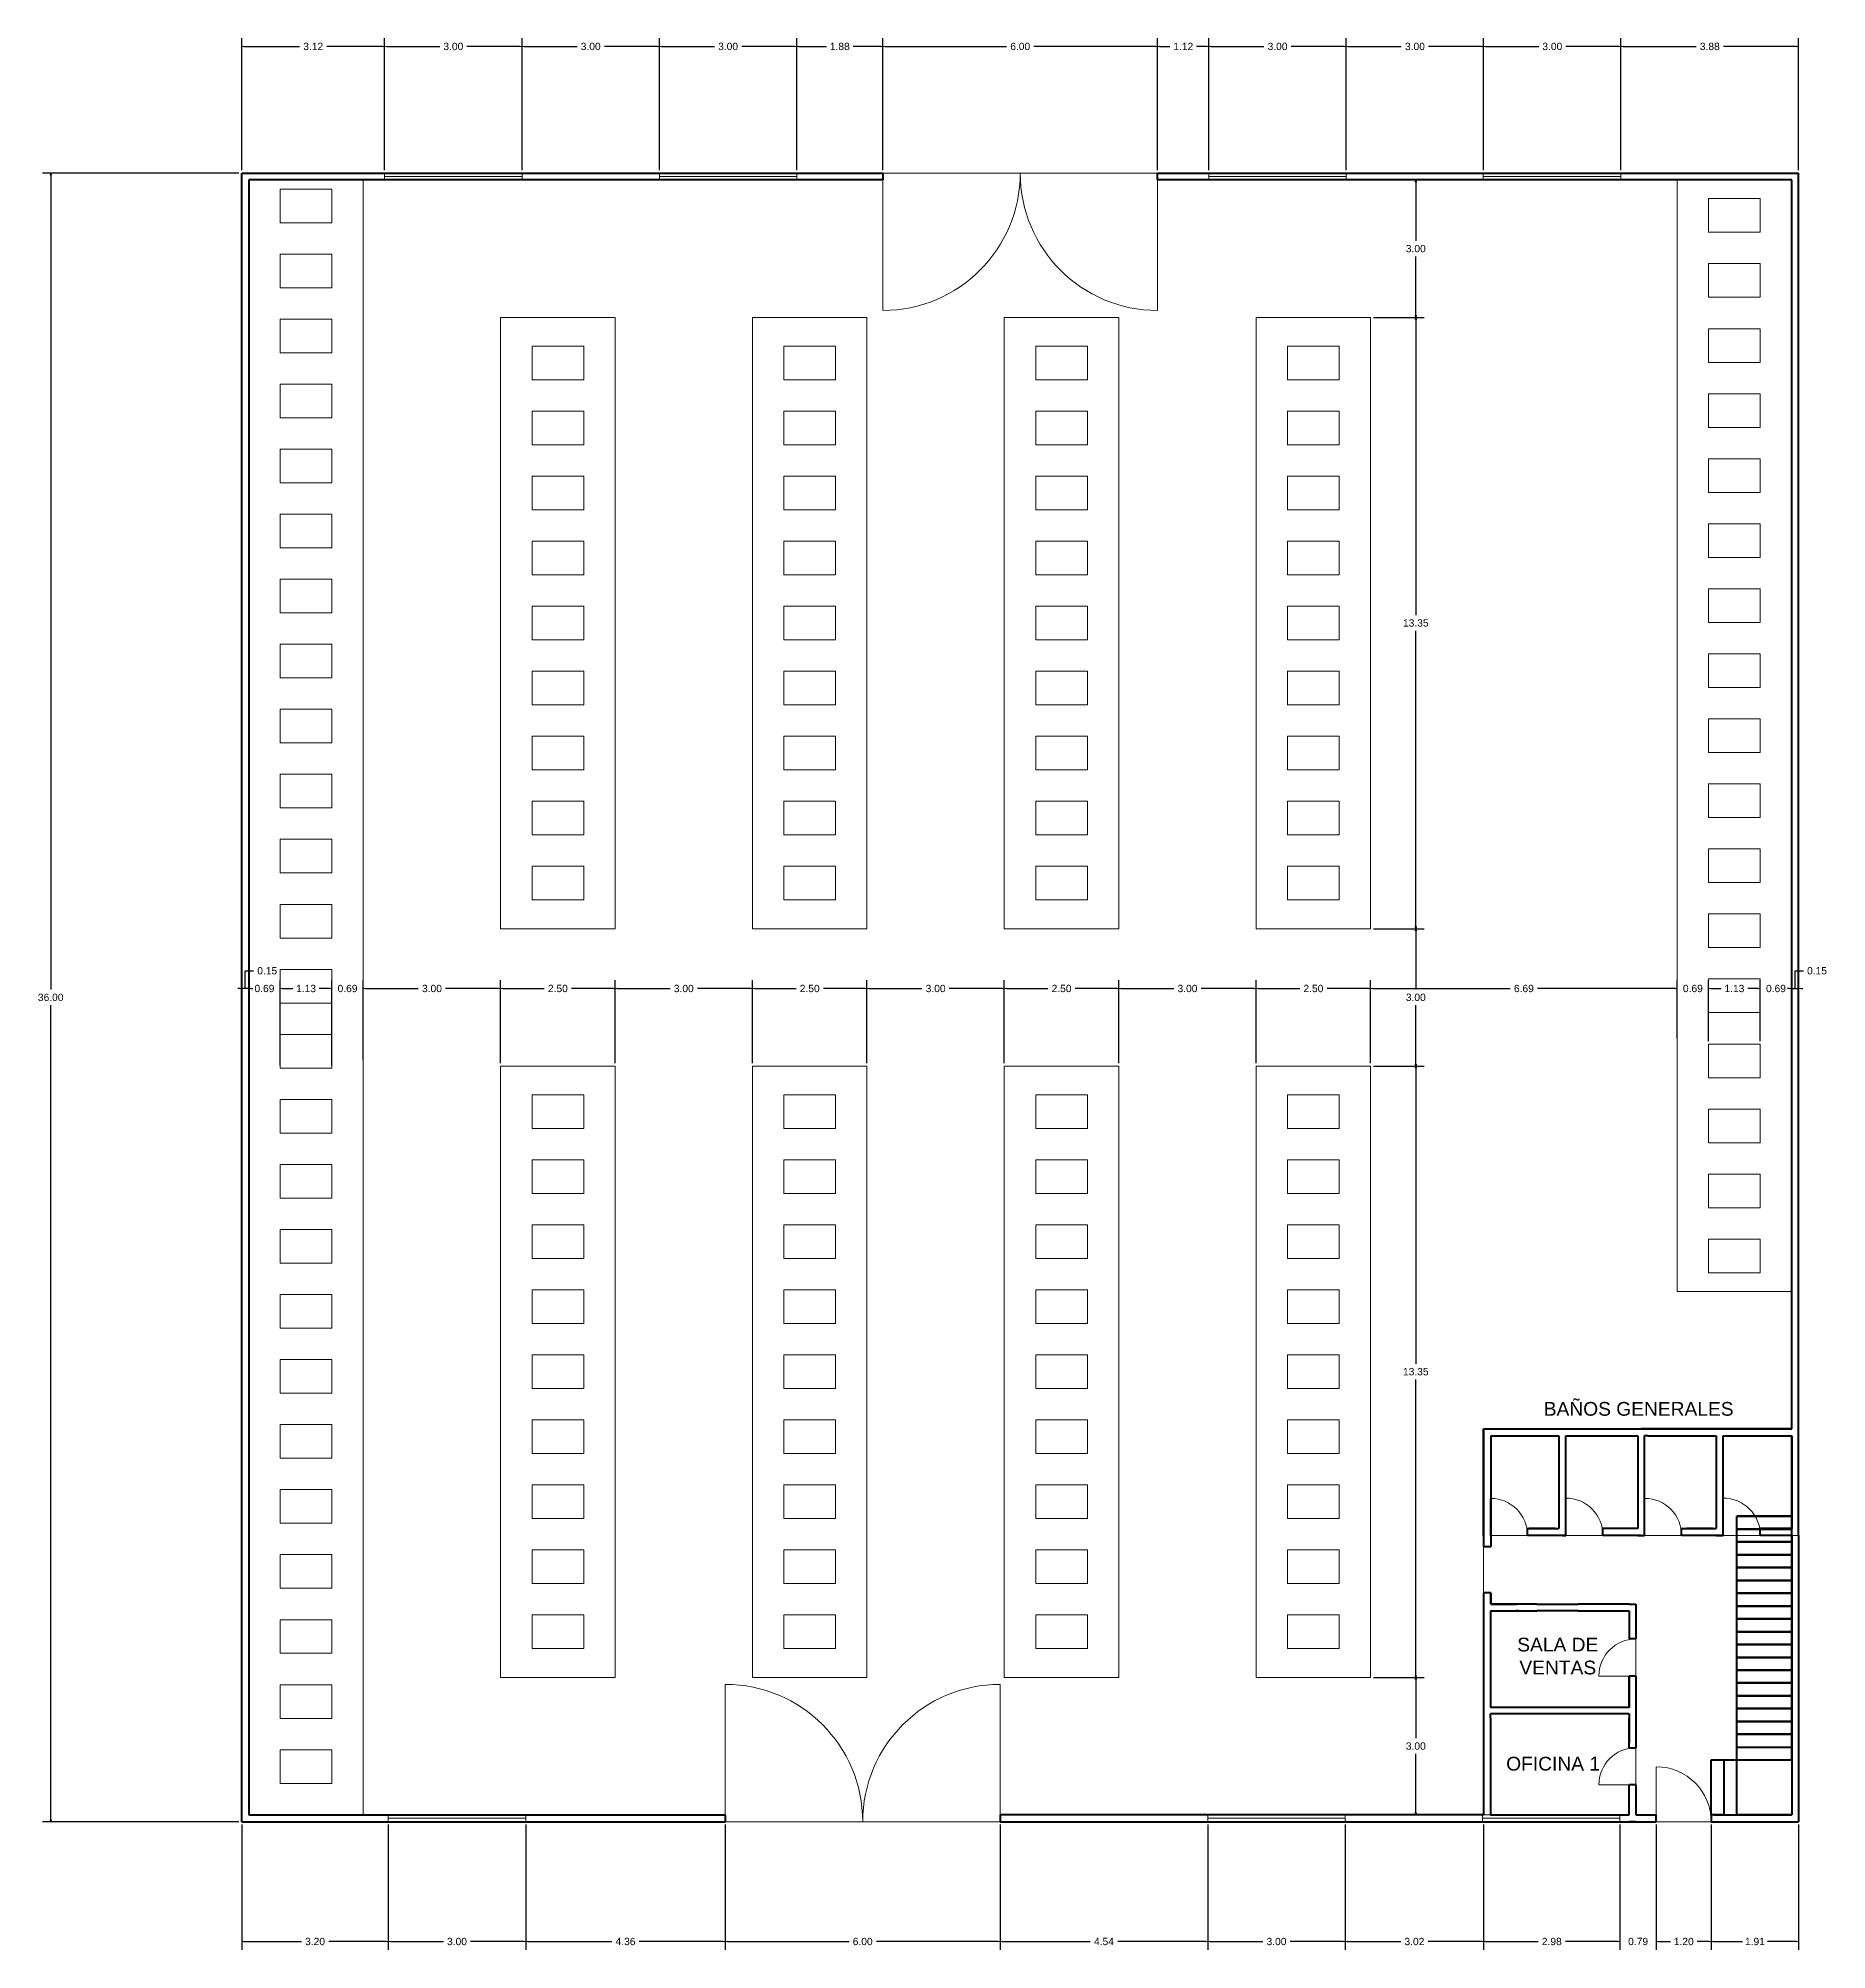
# Model space of a CAD drawing. Header units: metres. Extents: x -1 to 720, y -8 to 179.
# Drawn here: x 565.86 to 604.92, y 31.52 to 73.26 of the extents above; entities that cross this region are included whole.
import ezdxf

# ---------------------------------------------------------------- set-up
doc = ezdxf.new("R2010")
doc.units = ezdxf.units.M
doc.header["$PDMODE"] = 34
doc.layers.add('0-ANOTATION', color=7, linetype='Continuous')
doc.layers.add('0-Dimension', color=9, linetype='Continuous')
for name, color, linetype, lineweight in [('A-DOOR', 251, 'Continuous', 18), ('A-EQPM', 46, 'Continuous', 18), ('A-FLOR-LEVL', 145, 'Continuous', 18), ('A-FURN', 46, 'Continuous', 18), ('A-GLAZ', 2, 'Continuous', 18), ('A-WALL', 7, 'Continuous', 60), ('C-WALL', 7, 'Continuous', 60), ('S-STRS', 4, 'Continuous', 40), ('S-WALL', 7, 'Continuous', 60)]:
    doc.layers.add(name, color=color, linetype=linetype, lineweight=lineweight)
doc.styles.get("Standard").update_dxf_attribs({"font": 'arial.ttf'})
doc.dimstyles.new('DAPC Standard', dxfattribs={"dimtxt": 0.3, "dimasz": 0.18, "dimexe": 0.18, "dimexo": 0.0625, "dimgap": 0.09, "dimtad": 0, "dimtih": 1, "dimtoh": 1, "dimzin": 0, "dimdsep": 46, "dimtxsty": 'Standard', "dimblk": 'CLOSEDBLANK', "dimcen": 0.09, "dimazin": 0, "dimtfac": 1, "dimtofl": 0, "dimtmove": 0, "dimatfit": 3, "dimfxl": 1, "dimtolj": 1, "dimtzin": 0, "dimarcsym": 0})

msp = doc.modelspace()

# ---------------------------------------------------------------- texts
at = {"layer": '0-ANOTATION', "char_height": 0.3, "attachment_point": 1}
for s, width, heights, insert in [('\\pxqc;{\\C0;SALA DE VENTAS}', 2.68178, [0], (597.703, 38.332)), ('\\pxqc;{\\C0;OFICINA 1}', 2.08791, [0.794], (597.898, 35.732))]:
    msp.add_mtext_dynamic_manual_height_columns(s, width=width, gutter_width=12.5, heights=heights, dxfattribs=dict(at, insert=insert))
at = {"layer": 'A-DOOR', "insert": (598.723, 43.48), "char_height": 0.3, "attachment_point": 1}
msp.add_mtext_dynamic_manual_height_columns('\\pxqc;{\\C0;BAÑOS GENERALES}', width=4.17471, gutter_width=12.5, heights=[0], dxfattribs=at)

# ---------------------------------------------------------------- blocks, each defined once
blk = doc.blocks.new('*U41')
at = {"layer": 'A-EQPM'}
blk.add_lwpolyline([(-0.565, 0.3675), (0.565, 0.3675), (0.565, -0.3675), (-0.565, -0.3675)], close=True, dxfattribs=at)
blk = doc.blocks.new('*U42')
at = {"layer": 'A-EQPM', "color": 0, "linetype": 'ByBlock', "lineweight": -2, "transparency": 16777216}
for p in [(0, 34.08), (0, 32.66), (0, 31.24), (0, 29.82), (0, 28.4), (0, 26.98), (0, 25.56), (0, 24.14), (0, 22.72), (0, 21.3), (0, 19.88), (0, 18.46), (0, 17.04), (0, 15.62), (0, 14.2), (0, 12.78), (0, 11.36), (0, 9.94), (0, 8.52), (0, 7.1), (0, 5.68), (0, 4.26), (0, 2.84), (0, 1.42), (0, 0)]:
    blk.add_blockref('*U41', p, dxfattribs=at)
blk = doc.blocks.new('*U43')
at = {"layer": 'A-EQPM'}
blk.add_lwpolyline([(-0.565, -0.3675), (0.565, -0.3675), (0.565, 0.3675), (-0.565, 0.3675)], close=True, dxfattribs=at)
blk = doc.blocks.new('*U44')
at = {"layer": 'A-EQPM', "color": 0, "linetype": 'ByBlock', "lineweight": -2, "transparency": 16777216}
for p in [(0, 11.36), (0, 9.94), (0, 8.52), (0, 7.1), (0, 5.68), (0, 4.26), (0, 2.84), (0, 1.42), (0, 0)]:
    blk.add_blockref('*U43', p, dxfattribs=at)
blk = doc.blocks.new('*U45')
at = {"layer": 'A-EQPM'}
blk.add_lwpolyline([(-0.565, -0.3675), (0.565, -0.3675), (0.565, 0.3675), (-0.565, 0.3675)], close=True, dxfattribs=at)
blk = doc.blocks.new('*U46')
at = {"layer": 'A-EQPM', "color": 0, "linetype": 'ByBlock', "lineweight": -2, "transparency": 16777216}
for p in [(0, 11.36), (0, 9.94), (0, 8.52), (0, 7.1), (0, 5.68), (0, 4.26), (0, 2.84), (0, 1.42), (0, 0)]:
    blk.add_blockref('*U45', p, dxfattribs=at)
blk = doc.blocks.new('*U47')
at = {"layer": 'A-EQPM'}
blk.add_lwpolyline([(-0.565, -0.3675), (0.565, -0.3675), (0.565, 0.3675), (-0.565, 0.3675)], close=True, dxfattribs=at)
blk = doc.blocks.new('*U48')
at = {"layer": 'A-EQPM', "color": 0, "linetype": 'ByBlock', "lineweight": -2, "transparency": 16777216}
for p in [(0, 11.36), (0, 9.94), (0, 8.52), (0, 7.1), (0, 5.68), (0, 4.26), (0, 2.84), (0, 1.42), (0, 0)]:
    blk.add_blockref('*U47', p, dxfattribs=at)
blk = doc.blocks.new('*U49')
at = {"layer": 'A-EQPM'}
blk.add_lwpolyline([(-0.565, -0.3675), (0.565, -0.3675), (0.565, 0.3675), (-0.565, 0.3675)], close=True, dxfattribs=at)
blk = doc.blocks.new('*U50')
at = {"layer": 'A-EQPM', "color": 0, "linetype": 'ByBlock', "lineweight": -2, "transparency": 16777216}
for p in [(0, 11.36), (0, 9.94), (0, 8.52), (0, 7.1), (0, 5.68), (0, 4.26), (0, 2.84), (0, 1.42), (0, 0)]:
    blk.add_blockref('*U49', p, dxfattribs=at)
blk = doc.blocks.new('*U51')
at = {"layer": 'A-EQPM'}
blk.add_lwpolyline([(-0.565, -0.3675), (0.565, -0.3675), (0.565, 0.3675), (-0.565, 0.3675)], close=True, dxfattribs=at)
blk = doc.blocks.new('*U52')
at = {"layer": 'A-EQPM', "color": 0, "linetype": 'ByBlock', "lineweight": -2, "transparency": 16777216}
for p in [(0, 11.36), (0, 9.94), (0, 8.52), (0, 7.1), (0, 5.68), (0, 4.26), (0, 2.84), (0, 1.42), (0, 0)]:
    blk.add_blockref('*U51', p, dxfattribs=at)
blk = doc.blocks.new('*U53')
at = {"layer": 'A-EQPM'}
blk.add_lwpolyline([(-0.565, -0.3675), (0.565, -0.3675), (0.565, 0.3675), (-0.565, 0.3675)], close=True, dxfattribs=at)
blk = doc.blocks.new('*U54')
at = {"layer": 'A-EQPM', "color": 0, "linetype": 'ByBlock', "lineweight": -2, "transparency": 16777216}
for p in [(0, 11.36), (0, 9.94), (0, 8.52), (0, 7.1), (0, 5.68), (0, 4.26), (0, 2.84), (0, 1.42), (0, 0)]:
    blk.add_blockref('*U53', p, dxfattribs=at)
blk = doc.blocks.new('*U55')
at = {"layer": 'A-EQPM'}
blk.add_lwpolyline([(-0.565, -0.3675), (0.565, -0.3675), (0.565, 0.3675), (-0.565, 0.3675)], close=True, dxfattribs=at)
blk = doc.blocks.new('*U56')
at = {"layer": 'A-EQPM', "color": 0, "linetype": 'ByBlock', "lineweight": -2, "transparency": 16777216}
for p in [(0, 11.36), (0, 9.94), (0, 8.52), (0, 7.1), (0, 5.68), (0, 4.26), (0, 2.84), (0, 1.42), (0, 0)]:
    blk.add_blockref('*U55', p, dxfattribs=at)
blk = doc.blocks.new('*U57')
at = {"layer": 'A-EQPM'}
blk.add_lwpolyline([(-0.565, -0.3675), (0.565, -0.3675), (0.565, 0.3675), (-0.565, 0.3675)], close=True, dxfattribs=at)
blk = doc.blocks.new('*U58')
at = {"layer": 'A-EQPM', "color": 0, "linetype": 'ByBlock', "lineweight": -2, "transparency": 16777216}
for p in [(0, 11.36), (0, 9.94), (0, 8.52), (0, 7.1), (0, 5.68), (0, 4.26), (0, 2.84), (0, 1.42), (0, 0)]:
    blk.add_blockref('*U57', p, dxfattribs=at)
blk = doc.blocks.new('*U59')
at = {"layer": 'A-EQPM'}
blk.add_lwpolyline([(-0.565, -0.3675), (0.565, -0.3675), (0.565, 0.3675), (-0.565, 0.3675)], close=True, dxfattribs=at)
blk = doc.blocks.new('*U60')
at = {"layer": 'A-EQPM', "color": 0, "linetype": 'ByBlock', "lineweight": -2, "transparency": 16777216}
for p in [(0, 22.72), (0, 21.3), (0, 19.88), (0, 18.46), (0, 17.04), (0, 15.62), (0, 14.2), (0, 12.78), (0, 11.36), (0, 9.94), (0, 8.52), (0, 7.1), (0, 5.68), (0, 4.26), (0, 2.84), (0, 1.42), (0, 0)]:
    blk.add_blockref('*U59', p, dxfattribs=at)
blk = doc.blocks.new('_ClosedBlank')
at = {"color": 0, "linetype": 'ByBlock', "lineweight": -2}
for p, q in [((-1, 0.17), (0, 0)), ((-1, 0.17), (-1, -0.17)), ((0, 0), (-1, -0.17))]:
    blk.add_line(p, q, dxfattribs=at)
blk = doc.blocks.new('*D438')
at = {"layer": '0-Dimension', "color": 0, "lineweight": -2, "transparency": 16777216}
for p, q in [((570.242, 70.314), (565.951, 70.314)), ((566.131, 70.269), (566.131, 52.485)), ((566.131, 34.359), (566.131, 52.142)), ((570.242, 34.314), (565.951, 34.314))]:
    blk.add_line(p, q, dxfattribs=at)
at = {"layer": 'Defpoints', "color": 0, "transparency": 16777216}
for p in [(566.131, 70.314), (570.304, 70.314), (570.304, 34.314)]:
    blk.add_point(p, dxfattribs=at)
at = {"layer": '0-Dimension', "color": 0, "lineweight": -2, "transparency": 16777216, "xscale": 0.045, "yscale": 0.045, "zscale": 0.045}
for p, rotation in [((566.131, 70.314), 90), ((566.131, 34.314), 270)]:
    blk.add_blockref('_ClosedBlank', p, dxfattribs=dict(at, rotation=rotation))
at = {"layer": '0-Dimension', "color": 0, "transparency": 16777216, "insert": (566.131, 52.314), "char_height": 0.16, "attachment_point": 5}
blk.add_mtext('\\A1;36.00', dxfattribs=at)
blk = doc.blocks.new('*D439')
at = {"layer": '0-Dimension', "color": 0, "lineweight": -2, "transparency": 16777216}
for p, q in [((570.304, 70.376), (570.304, 73.259)), ((570.349, 73.079), (571.567, 73.079)), ((573.379, 73.079), (572.161, 73.079)), ((573.424, 70.376), (573.424, 73.259))]:
    blk.add_line(p, q, dxfattribs=at)
at = {"layer": 'Defpoints', "color": 0, "transparency": 16777216}
for p in [(573.424, 73.079), (570.304, 70.314), (573.424, 70.314)]:
    blk.add_point(p, dxfattribs=at)
at = {"layer": '0-Dimension', "color": 0, "lineweight": -2, "transparency": 16777216, "xscale": 0.045, "yscale": 0.045, "zscale": 0.045, "rotation": 180}
blk.add_blockref('_ClosedBlank', (570.304, 73.079), dxfattribs=at)
at = {"layer": '0-Dimension', "color": 0, "lineweight": -2, "transparency": 16777216, "xscale": 0.045, "yscale": 0.045, "zscale": 0.045}
blk.add_blockref('_ClosedBlank', (573.424, 73.079), dxfattribs=at)
at = {"layer": '0-Dimension', "color": 0, "transparency": 16777216, "insert": (571.864, 73.079), "char_height": 0.16, "attachment_point": 5}
blk.add_mtext('\\A1;3.12', dxfattribs=at)
blk = doc.blocks.new('*D440')
at = {"layer": '0-Dimension', "color": 0, "lineweight": -2, "transparency": 16777216}
for p, q in [((573.424, 70.376), (573.424, 73.259)), ((573.469, 73.079), (574.627, 73.079)), ((576.379, 73.079), (575.222, 73.079)), ((576.424, 70.376), (576.424, 73.259))]:
    blk.add_line(p, q, dxfattribs=at)
at = {"layer": 'Defpoints', "color": 0, "transparency": 16777216}
for p in [(576.424, 73.079), (573.424, 70.314), (576.424, 70.314)]:
    blk.add_point(p, dxfattribs=at)
at = {"layer": '0-Dimension', "color": 0, "lineweight": -2, "transparency": 16777216, "xscale": 0.045, "yscale": 0.045, "zscale": 0.045, "rotation": 180}
blk.add_blockref('_ClosedBlank', (573.424, 73.079), dxfattribs=at)
at = {"layer": '0-Dimension', "color": 0, "lineweight": -2, "transparency": 16777216, "xscale": 0.045, "yscale": 0.045, "zscale": 0.045}
blk.add_blockref('_ClosedBlank', (576.424, 73.079), dxfattribs=at)
at = {"layer": '0-Dimension', "color": 0, "transparency": 16777216, "insert": (574.924, 73.079), "char_height": 0.16, "attachment_point": 5}
blk.add_mtext('\\A1;3.00', dxfattribs=at)
blk = doc.blocks.new('*D441')
at = {"layer": '0-Dimension', "color": 0, "lineweight": -2, "transparency": 16777216}
for p, q in [((576.424, 70.376), (576.424, 73.259)), ((576.469, 73.079), (577.627, 73.079)), ((579.379, 73.079), (578.222, 73.079)), ((579.424, 70.376), (579.424, 73.259))]:
    blk.add_line(p, q, dxfattribs=at)
at = {"layer": 'Defpoints', "color": 0, "transparency": 16777216}
for p in [(579.424, 73.079), (576.424, 70.314), (579.424, 70.314)]:
    blk.add_point(p, dxfattribs=at)
at = {"layer": '0-Dimension', "color": 0, "lineweight": -2, "transparency": 16777216, "xscale": 0.045, "yscale": 0.045, "zscale": 0.045, "rotation": 180}
blk.add_blockref('_ClosedBlank', (576.424, 73.079), dxfattribs=at)
at = {"layer": '0-Dimension', "color": 0, "lineweight": -2, "transparency": 16777216, "xscale": 0.045, "yscale": 0.045, "zscale": 0.045}
blk.add_blockref('_ClosedBlank', (579.424, 73.079), dxfattribs=at)
at = {"layer": '0-Dimension', "color": 0, "transparency": 16777216, "insert": (577.924, 73.079), "char_height": 0.16, "attachment_point": 5}
blk.add_mtext('\\A1;3.00', dxfattribs=at)
blk = doc.blocks.new('*D442')
at = {"layer": '0-Dimension', "color": 0, "lineweight": -2, "transparency": 16777216}
for p, q in [((579.424, 70.376), (579.424, 73.259)), ((579.469, 73.079), (580.627, 73.079)), ((582.379, 73.079), (581.222, 73.079)), ((582.424, 70.376), (582.424, 73.259))]:
    blk.add_line(p, q, dxfattribs=at)
at = {"layer": 'Defpoints', "color": 0, "transparency": 16777216}
for p in [(582.424, 73.079), (579.424, 70.314), (582.424, 70.314)]:
    blk.add_point(p, dxfattribs=at)
at = {"layer": '0-Dimension', "color": 0, "lineweight": -2, "transparency": 16777216, "xscale": 0.045, "yscale": 0.045, "zscale": 0.045, "rotation": 180}
blk.add_blockref('_ClosedBlank', (579.424, 73.079), dxfattribs=at)
at = {"layer": '0-Dimension', "color": 0, "lineweight": -2, "transparency": 16777216, "xscale": 0.045, "yscale": 0.045, "zscale": 0.045}
blk.add_blockref('_ClosedBlank', (582.424, 73.079), dxfattribs=at)
at = {"layer": '0-Dimension', "color": 0, "transparency": 16777216, "insert": (580.924, 73.079), "char_height": 0.16, "attachment_point": 5}
blk.add_mtext('\\A1;3.00', dxfattribs=at)
blk = doc.blocks.new('*D443')
at = {"layer": '0-Dimension', "color": 0, "lineweight": -2, "transparency": 16777216}
for p, q in [((582.424, 70.376), (582.424, 73.259)), ((582.469, 73.079), (583.074, 73.079)), ((584.259, 73.079), (583.655, 73.079)), ((584.304, 70.376), (584.304, 73.259))]:
    blk.add_line(p, q, dxfattribs=at)
at = {"layer": 'Defpoints', "color": 0, "transparency": 16777216}
for p in [(584.304, 73.079), (582.424, 70.314), (584.304, 70.314)]:
    blk.add_point(p, dxfattribs=at)
at = {"layer": '0-Dimension', "color": 0, "lineweight": -2, "transparency": 16777216, "xscale": 0.045, "yscale": 0.045, "zscale": 0.045, "rotation": 180}
blk.add_blockref('_ClosedBlank', (582.424, 73.079), dxfattribs=at)
at = {"layer": '0-Dimension', "color": 0, "lineweight": -2, "transparency": 16777216, "xscale": 0.045, "yscale": 0.045, "zscale": 0.045}
blk.add_blockref('_ClosedBlank', (584.304, 73.079), dxfattribs=at)
at = {"layer": '0-Dimension', "color": 0, "transparency": 16777216, "insert": (583.364, 73.079), "char_height": 0.16, "attachment_point": 5}
blk.add_mtext('\\A1;1.88', dxfattribs=at)
blk = doc.blocks.new('*D444')
at = {"layer": '0-Dimension', "color": 0, "lineweight": -2, "transparency": 16777216}
for p, q in [((584.304, 70.376), (584.304, 73.259)), ((584.349, 73.079), (587.006, 73.079)), ((590.259, 73.079), (587.602, 73.079)), ((590.304, 70.376), (590.304, 73.259))]:
    blk.add_line(p, q, dxfattribs=at)
at = {"layer": 'Defpoints', "color": 0, "transparency": 16777216}
for p in [(590.304, 73.079), (584.304, 70.314), (590.304, 70.314)]:
    blk.add_point(p, dxfattribs=at)
at = {"layer": '0-Dimension', "color": 0, "lineweight": -2, "transparency": 16777216, "xscale": 0.045, "yscale": 0.045, "zscale": 0.045, "rotation": 180}
blk.add_blockref('_ClosedBlank', (584.304, 73.079), dxfattribs=at)
at = {"layer": '0-Dimension', "color": 0, "lineweight": -2, "transparency": 16777216, "xscale": 0.045, "yscale": 0.045, "zscale": 0.045}
blk.add_blockref('_ClosedBlank', (590.304, 73.079), dxfattribs=at)
at = {"layer": '0-Dimension', "color": 0, "transparency": 16777216, "insert": (587.304, 73.079), "char_height": 0.16, "attachment_point": 5}
blk.add_mtext('\\A1;6.00', dxfattribs=at)
blk = doc.blocks.new('*D445')
at = {"layer": '0-Dimension', "color": 0, "lineweight": -2, "transparency": 16777216}
for p, q in [((590.304, 70.376), (590.304, 73.259)), ((590.349, 73.079), (590.575, 73.079)), ((591.379, 73.079), (591.154, 73.079)), ((591.424, 70.376), (591.424, 73.259))]:
    blk.add_line(p, q, dxfattribs=at)
at = {"layer": 'Defpoints', "color": 0, "transparency": 16777216}
for p in [(591.424, 73.079), (590.304, 70.314), (591.424, 70.314)]:
    blk.add_point(p, dxfattribs=at)
at = {"layer": '0-Dimension', "color": 0, "lineweight": -2, "transparency": 16777216, "xscale": 0.045, "yscale": 0.045, "zscale": 0.045, "rotation": 180}
blk.add_blockref('_ClosedBlank', (590.304, 73.079), dxfattribs=at)
at = {"layer": '0-Dimension', "color": 0, "lineweight": -2, "transparency": 16777216, "xscale": 0.045, "yscale": 0.045, "zscale": 0.045}
blk.add_blockref('_ClosedBlank', (591.424, 73.079), dxfattribs=at)
at = {"layer": '0-Dimension', "color": 0, "transparency": 16777216, "insert": (590.864, 73.079), "char_height": 0.16, "attachment_point": 5}
blk.add_mtext('\\A1;1.12', dxfattribs=at)
blk = doc.blocks.new('*D446')
at = {"layer": '0-Dimension', "color": 0, "lineweight": -2, "transparency": 16777216}
for p, q in [((591.424, 70.376), (591.424, 73.259)), ((591.469, 73.079), (592.627, 73.079)), ((594.379, 73.079), (593.222, 73.079)), ((594.424, 70.376), (594.424, 73.259))]:
    blk.add_line(p, q, dxfattribs=at)
at = {"layer": 'Defpoints', "color": 0, "transparency": 16777216}
for p in [(594.424, 73.079), (591.424, 70.314), (594.424, 70.314)]:
    blk.add_point(p, dxfattribs=at)
at = {"layer": '0-Dimension', "color": 0, "lineweight": -2, "transparency": 16777216, "xscale": 0.045, "yscale": 0.045, "zscale": 0.045, "rotation": 180}
blk.add_blockref('_ClosedBlank', (591.424, 73.079), dxfattribs=at)
at = {"layer": '0-Dimension', "color": 0, "lineweight": -2, "transparency": 16777216, "xscale": 0.045, "yscale": 0.045, "zscale": 0.045}
blk.add_blockref('_ClosedBlank', (594.424, 73.079), dxfattribs=at)
at = {"layer": '0-Dimension', "color": 0, "transparency": 16777216, "insert": (592.924, 73.079), "char_height": 0.16, "attachment_point": 5}
blk.add_mtext('\\A1;3.00', dxfattribs=at)
blk = doc.blocks.new('*D447')
at = {"layer": '0-Dimension', "color": 0, "lineweight": -2, "transparency": 16777216}
for p, q in [((594.424, 70.376), (594.424, 73.259)), ((594.469, 73.079), (595.627, 73.079)), ((597.379, 73.079), (596.222, 73.079)), ((597.424, 70.376), (597.424, 73.259))]:
    blk.add_line(p, q, dxfattribs=at)
at = {"layer": 'Defpoints', "color": 0, "transparency": 16777216}
for p in [(597.424, 73.079), (594.424, 70.314), (597.424, 70.314)]:
    blk.add_point(p, dxfattribs=at)
at = {"layer": '0-Dimension', "color": 0, "lineweight": -2, "transparency": 16777216, "xscale": 0.045, "yscale": 0.045, "zscale": 0.045, "rotation": 180}
blk.add_blockref('_ClosedBlank', (594.424, 73.079), dxfattribs=at)
at = {"layer": '0-Dimension', "color": 0, "lineweight": -2, "transparency": 16777216, "xscale": 0.045, "yscale": 0.045, "zscale": 0.045}
blk.add_blockref('_ClosedBlank', (597.424, 73.079), dxfattribs=at)
at = {"layer": '0-Dimension', "color": 0, "transparency": 16777216, "insert": (595.924, 73.079), "char_height": 0.16, "attachment_point": 5}
blk.add_mtext('\\A1;3.00', dxfattribs=at)
blk = doc.blocks.new('*D448')
at = {"layer": '0-Dimension', "color": 0, "lineweight": -2, "transparency": 16777216}
for p, q in [((597.424, 70.376), (597.424, 73.259)), ((597.469, 73.079), (598.627, 73.079)), ((600.379, 73.079), (599.222, 73.079)), ((600.424, 70.376), (600.424, 73.259))]:
    blk.add_line(p, q, dxfattribs=at)
at = {"layer": 'Defpoints', "color": 0, "transparency": 16777216}
for p in [(600.424, 73.079), (597.424, 70.314), (600.424, 70.314)]:
    blk.add_point(p, dxfattribs=at)
at = {"layer": '0-Dimension', "color": 0, "lineweight": -2, "transparency": 16777216, "xscale": 0.045, "yscale": 0.045, "zscale": 0.045, "rotation": 180}
blk.add_blockref('_ClosedBlank', (597.424, 73.079), dxfattribs=at)
at = {"layer": '0-Dimension', "color": 0, "lineweight": -2, "transparency": 16777216, "xscale": 0.045, "yscale": 0.045, "zscale": 0.045}
blk.add_blockref('_ClosedBlank', (600.424, 73.079), dxfattribs=at)
at = {"layer": '0-Dimension', "color": 0, "transparency": 16777216, "insert": (598.924, 73.079), "char_height": 0.16, "attachment_point": 5}
blk.add_mtext('\\A1;3.00', dxfattribs=at)
blk = doc.blocks.new('*D449')
at = {"layer": '0-Dimension', "color": 0, "lineweight": -2, "transparency": 16777216}
for p, q in [((600.424, 70.376), (600.424, 73.259)), ((600.469, 73.079), (602.066, 73.079)), ((604.259, 73.079), (602.662, 73.079)), ((604.304, 70.376), (604.304, 73.259))]:
    blk.add_line(p, q, dxfattribs=at)
at = {"layer": 'Defpoints', "color": 0, "transparency": 16777216}
for p in [(604.304, 73.079), (600.424, 70.314), (604.304, 70.314)]:
    blk.add_point(p, dxfattribs=at)
at = {"layer": '0-Dimension', "color": 0, "lineweight": -2, "transparency": 16777216, "xscale": 0.045, "yscale": 0.045, "zscale": 0.045, "rotation": 180}
blk.add_blockref('_ClosedBlank', (600.424, 73.079), dxfattribs=at)
at = {"layer": '0-Dimension', "color": 0, "lineweight": -2, "transparency": 16777216, "xscale": 0.045, "yscale": 0.045, "zscale": 0.045}
blk.add_blockref('_ClosedBlank', (604.304, 73.079), dxfattribs=at)
at = {"layer": '0-Dimension', "color": 0, "transparency": 16777216, "insert": (602.364, 73.079), "char_height": 0.16, "attachment_point": 5}
blk.add_mtext('\\A1;3.88', dxfattribs=at)
blk = doc.blocks.new('*D450')
at = {"layer": '0-Dimension', "color": 0, "lineweight": -2, "transparency": 16777216}
for p, q in [((570.304, 34.251), (570.304, 31.518)), ((573.504, 34.251), (573.504, 31.518)), ((570.349, 31.698), (571.607, 31.698)), ((573.459, 31.698), (572.202, 31.698))]:
    blk.add_line(p, q, dxfattribs=at)
at = {"layer": 'Defpoints', "color": 0, "transparency": 16777216}
for p in [(570.304, 34.314), (573.504, 34.314), (573.504, 31.698)]:
    blk.add_point(p, dxfattribs=at)
at = {"layer": '0-Dimension', "color": 0, "lineweight": -2, "transparency": 16777216, "xscale": 0.045, "yscale": 0.045, "zscale": 0.045, "rotation": 180}
blk.add_blockref('_ClosedBlank', (570.304, 31.698), dxfattribs=at)
at = {"layer": '0-Dimension', "color": 0, "lineweight": -2, "transparency": 16777216, "xscale": 0.045, "yscale": 0.045, "zscale": 0.045}
blk.add_blockref('_ClosedBlank', (573.504, 31.698), dxfattribs=at)
at = {"layer": '0-Dimension', "color": 0, "transparency": 16777216, "insert": (571.904, 31.698), "char_height": 0.16, "attachment_point": 5}
blk.add_mtext('\\A1;3.20', dxfattribs=at)
blk = doc.blocks.new('*D451')
at = {"layer": '0-Dimension', "color": 0, "lineweight": -2, "transparency": 16777216}
for p, q in [((573.504, 34.251), (573.504, 31.518)), ((576.504, 34.251), (576.504, 31.518)), ((573.549, 31.698), (574.707, 31.698)), ((576.459, 31.698), (575.302, 31.698))]:
    blk.add_line(p, q, dxfattribs=at)
at = {"layer": 'Defpoints', "color": 0, "transparency": 16777216}
for p in [(573.504, 34.314), (576.504, 34.314), (576.504, 31.698)]:
    blk.add_point(p, dxfattribs=at)
at = {"layer": '0-Dimension', "color": 0, "lineweight": -2, "transparency": 16777216, "xscale": 0.045, "yscale": 0.045, "zscale": 0.045, "rotation": 180}
blk.add_blockref('_ClosedBlank', (573.504, 31.698), dxfattribs=at)
at = {"layer": '0-Dimension', "color": 0, "lineweight": -2, "transparency": 16777216, "xscale": 0.045, "yscale": 0.045, "zscale": 0.045}
blk.add_blockref('_ClosedBlank', (576.504, 31.698), dxfattribs=at)
at = {"layer": '0-Dimension', "color": 0, "transparency": 16777216, "insert": (575.004, 31.698), "char_height": 0.16, "attachment_point": 5}
blk.add_mtext('\\A1;3.00', dxfattribs=at)
blk = doc.blocks.new('*D452')
at = {"layer": '0-Dimension', "color": 0, "lineweight": -2, "transparency": 16777216}
for p, q in [((576.504, 34.251), (576.504, 31.518)), ((580.864, 34.251), (580.864, 31.518)), ((576.549, 31.698), (578.383, 31.698)), ((580.819, 31.698), (578.985, 31.698))]:
    blk.add_line(p, q, dxfattribs=at)
at = {"layer": 'Defpoints', "color": 0, "transparency": 16777216}
for p in [(576.504, 34.314), (580.864, 34.314), (580.864, 31.698)]:
    blk.add_point(p, dxfattribs=at)
at = {"layer": '0-Dimension', "color": 0, "lineweight": -2, "transparency": 16777216, "xscale": 0.045, "yscale": 0.045, "zscale": 0.045, "rotation": 180}
blk.add_blockref('_ClosedBlank', (576.504, 31.698), dxfattribs=at)
at = {"layer": '0-Dimension', "color": 0, "lineweight": -2, "transparency": 16777216, "xscale": 0.045, "yscale": 0.045, "zscale": 0.045}
blk.add_blockref('_ClosedBlank', (580.864, 31.698), dxfattribs=at)
at = {"layer": '0-Dimension', "color": 0, "transparency": 16777216, "insert": (578.684, 31.698), "char_height": 0.16, "attachment_point": 5}
blk.add_mtext('\\A1;4.36', dxfattribs=at)
blk = doc.blocks.new('*D453')
at = {"layer": '0-Dimension', "color": 0, "lineweight": -2, "transparency": 16777216}
for p, q in [((580.864, 34.251), (580.864, 31.518)), ((586.864, 34.251), (586.864, 31.518)), ((580.909, 31.698), (583.566, 31.698)), ((586.819, 31.698), (584.162, 31.698))]:
    blk.add_line(p, q, dxfattribs=at)
at = {"layer": 'Defpoints', "color": 0, "transparency": 16777216}
for p in [(580.864, 34.314), (586.864, 34.314), (586.864, 31.698)]:
    blk.add_point(p, dxfattribs=at)
at = {"layer": '0-Dimension', "color": 0, "lineweight": -2, "transparency": 16777216, "xscale": 0.045, "yscale": 0.045, "zscale": 0.045, "rotation": 180}
blk.add_blockref('_ClosedBlank', (580.864, 31.698), dxfattribs=at)
at = {"layer": '0-Dimension', "color": 0, "lineweight": -2, "transparency": 16777216, "xscale": 0.045, "yscale": 0.045, "zscale": 0.045}
blk.add_blockref('_ClosedBlank', (586.864, 31.698), dxfattribs=at)
at = {"layer": '0-Dimension', "color": 0, "transparency": 16777216, "insert": (583.864, 31.698), "char_height": 0.16, "attachment_point": 5}
blk.add_mtext('\\A1;6.00', dxfattribs=at)
blk = doc.blocks.new('*D454')
at = {"layer": '0-Dimension', "color": 0, "lineweight": -2, "transparency": 16777216}
for p, q in [((586.864, 34.251), (586.864, 31.518)), ((591.401, 34.251), (591.401, 31.518)), ((586.909, 31.698), (588.832, 31.698)), ((591.356, 31.698), (589.433, 31.698))]:
    blk.add_line(p, q, dxfattribs=at)
at = {"layer": 'Defpoints', "color": 0, "transparency": 16777216}
for p in [(586.864, 34.314), (591.401, 34.314), (591.401, 31.698)]:
    blk.add_point(p, dxfattribs=at)
at = {"layer": '0-Dimension', "color": 0, "lineweight": -2, "transparency": 16777216, "xscale": 0.045, "yscale": 0.045, "zscale": 0.045, "rotation": 180}
blk.add_blockref('_ClosedBlank', (586.864, 31.698), dxfattribs=at)
at = {"layer": '0-Dimension', "color": 0, "lineweight": -2, "transparency": 16777216, "xscale": 0.045, "yscale": 0.045, "zscale": 0.045}
blk.add_blockref('_ClosedBlank', (591.401, 31.698), dxfattribs=at)
at = {"layer": '0-Dimension', "color": 0, "transparency": 16777216, "insert": (589.133, 31.698), "char_height": 0.16, "attachment_point": 5}
blk.add_mtext('\\A1;4.54', dxfattribs=at)
blk = doc.blocks.new('*D455')
at = {"layer": '0-Dimension', "color": 0, "lineweight": -2, "transparency": 16777216}
for p, q in [((591.401, 34.251), (591.401, 31.518)), ((594.401, 34.251), (594.401, 31.518)), ((591.446, 31.698), (592.604, 31.698)), ((594.356, 31.698), (593.199, 31.698))]:
    blk.add_line(p, q, dxfattribs=at)
at = {"layer": 'Defpoints', "color": 0, "transparency": 16777216}
for p in [(591.401, 34.314), (594.401, 34.314), (594.401, 31.698)]:
    blk.add_point(p, dxfattribs=at)
at = {"layer": '0-Dimension', "color": 0, "lineweight": -2, "transparency": 16777216, "xscale": 0.045, "yscale": 0.045, "zscale": 0.045, "rotation": 180}
blk.add_blockref('_ClosedBlank', (591.401, 31.698), dxfattribs=at)
at = {"layer": '0-Dimension', "color": 0, "lineweight": -2, "transparency": 16777216, "xscale": 0.045, "yscale": 0.045, "zscale": 0.045}
blk.add_blockref('_ClosedBlank', (594.401, 31.698), dxfattribs=at)
at = {"layer": '0-Dimension', "color": 0, "transparency": 16777216, "insert": (592.901, 31.698), "char_height": 0.16, "attachment_point": 5}
blk.add_mtext('\\A1;3.00', dxfattribs=at)
blk = doc.blocks.new('*D456')
at = {"layer": '0-Dimension', "color": 0, "lineweight": -2, "transparency": 16777216}
for p, q in [((594.401, 34.251), (594.401, 31.518)), ((597.424, 34.251), (597.424, 31.518)), ((594.446, 31.698), (595.616, 31.698)), ((597.379, 31.698), (596.21, 31.698))]:
    blk.add_line(p, q, dxfattribs=at)
at = {"layer": 'Defpoints', "color": 0, "transparency": 16777216}
for p in [(594.401, 34.314), (597.424, 34.314), (597.424, 31.698)]:
    blk.add_point(p, dxfattribs=at)
at = {"layer": '0-Dimension', "color": 0, "lineweight": -2, "transparency": 16777216, "xscale": 0.045, "yscale": 0.045, "zscale": 0.045, "rotation": 180}
blk.add_blockref('_ClosedBlank', (594.401, 31.698), dxfattribs=at)
at = {"layer": '0-Dimension', "color": 0, "lineweight": -2, "transparency": 16777216, "xscale": 0.045, "yscale": 0.045, "zscale": 0.045}
blk.add_blockref('_ClosedBlank', (597.424, 31.698), dxfattribs=at)
at = {"layer": '0-Dimension', "color": 0, "transparency": 16777216, "insert": (595.913, 31.698), "char_height": 0.16, "attachment_point": 5}
blk.add_mtext('\\A1;3.02', dxfattribs=at)
blk = doc.blocks.new('*D457')
at = {"layer": '0-Dimension', "color": 0, "lineweight": -2, "transparency": 16777216}
for p, q in [((597.424, 34.251), (597.424, 31.518)), ((600.401, 34.251), (600.401, 31.518)), ((597.469, 31.698), (598.613, 31.698)), ((600.356, 31.698), (599.212, 31.698))]:
    blk.add_line(p, q, dxfattribs=at)
at = {"layer": 'Defpoints', "color": 0, "transparency": 16777216}
for p in [(597.424, 34.314), (600.401, 34.314), (600.401, 31.698)]:
    blk.add_point(p, dxfattribs=at)
at = {"layer": '0-Dimension', "color": 0, "lineweight": -2, "transparency": 16777216, "xscale": 0.045, "yscale": 0.045, "zscale": 0.045, "rotation": 180}
blk.add_blockref('_ClosedBlank', (597.424, 31.698), dxfattribs=at)
at = {"layer": '0-Dimension', "color": 0, "lineweight": -2, "transparency": 16777216, "xscale": 0.045, "yscale": 0.045, "zscale": 0.045}
blk.add_blockref('_ClosedBlank', (600.401, 31.698), dxfattribs=at)
at = {"layer": '0-Dimension', "color": 0, "transparency": 16777216, "insert": (598.913, 31.698), "char_height": 0.16, "attachment_point": 5}
blk.add_mtext('\\A1;2.98', dxfattribs=at)
blk = doc.blocks.new('*D458')
at = {"layer": '0-Dimension', "color": 0, "lineweight": -2, "transparency": 16777216}
for p, q in [((600.401, 34.251), (600.401, 31.518)), ((601.195, 34.251), (601.195, 31.518)), ((600.356, 31.698), (600.311, 31.698)), ((601.24, 31.698), (601.285, 31.698))]:
    blk.add_line(p, q, dxfattribs=at)
at = {"layer": 'Defpoints', "color": 0, "transparency": 16777216}
for p in [(600.401, 34.314), (601.195, 34.314), (601.195, 31.698)]:
    blk.add_point(p, dxfattribs=at)
at = {"layer": '0-Dimension', "color": 0, "lineweight": -2, "transparency": 16777216, "xscale": 0.045, "yscale": 0.045, "zscale": 0.045}
blk.add_blockref('_ClosedBlank', (600.401, 31.698), dxfattribs=at)
at = {"layer": '0-Dimension', "color": 0, "lineweight": -2, "transparency": 16777216, "xscale": 0.045, "yscale": 0.045, "zscale": 0.045, "rotation": 180}
blk.add_blockref('_ClosedBlank', (601.195, 31.698), dxfattribs=at)
at = {"layer": '0-Dimension', "color": 0, "transparency": 16777216, "insert": (600.798, 31.698), "char_height": 0.16, "attachment_point": 5}
blk.add_mtext('\\A1;0.79', dxfattribs=at)
blk = doc.blocks.new('*D459')
at = {"layer": '0-Dimension', "color": 0, "lineweight": -2, "transparency": 16777216}
for p, q in [((601.195, 34.251), (601.195, 31.518)), ((602.395, 34.251), (602.395, 31.518)), ((601.24, 31.698), (601.505, 31.698)), ((602.35, 31.698), (602.085, 31.698))]:
    blk.add_line(p, q, dxfattribs=at)
at = {"layer": 'Defpoints', "color": 0, "transparency": 16777216}
for p in [(601.195, 34.314), (602.395, 34.314), (602.395, 31.698)]:
    blk.add_point(p, dxfattribs=at)
at = {"layer": '0-Dimension', "color": 0, "lineweight": -2, "transparency": 16777216, "xscale": 0.045, "yscale": 0.045, "zscale": 0.045, "rotation": 180}
blk.add_blockref('_ClosedBlank', (601.195, 31.698), dxfattribs=at)
at = {"layer": '0-Dimension', "color": 0, "lineweight": -2, "transparency": 16777216, "xscale": 0.045, "yscale": 0.045, "zscale": 0.045}
blk.add_blockref('_ClosedBlank', (602.395, 31.698), dxfattribs=at)
at = {"layer": '0-Dimension', "color": 0, "transparency": 16777216, "insert": (601.795, 31.698), "char_height": 0.16, "attachment_point": 5}
blk.add_mtext('\\A1;1.20', dxfattribs=at)
blk = doc.blocks.new('*D460')
at = {"layer": '0-Dimension', "color": 0, "lineweight": -2, "transparency": 16777216}
for p, q in [((602.395, 34.251), (602.395, 31.518)), ((604.304, 34.251), (604.304, 31.518)), ((602.44, 31.698), (603.075, 31.698)), ((604.259, 31.698), (603.624, 31.698))]:
    blk.add_line(p, q, dxfattribs=at)
at = {"layer": 'Defpoints', "color": 0, "transparency": 16777216}
for p in [(602.395, 34.314), (604.304, 34.314), (604.304, 31.698)]:
    blk.add_point(p, dxfattribs=at)
at = {"layer": '0-Dimension', "color": 0, "lineweight": -2, "transparency": 16777216, "xscale": 0.045, "yscale": 0.045, "zscale": 0.045, "rotation": 180}
blk.add_blockref('_ClosedBlank', (602.395, 31.698), dxfattribs=at)
at = {"layer": '0-Dimension', "color": 0, "lineweight": -2, "transparency": 16777216, "xscale": 0.045, "yscale": 0.045, "zscale": 0.045}
blk.add_blockref('_ClosedBlank', (604.304, 31.698), dxfattribs=at)
at = {"layer": '0-Dimension', "color": 0, "transparency": 16777216, "insert": (603.35, 31.698), "char_height": 0.16, "attachment_point": 5}
blk.add_mtext('\\A1;1.91', dxfattribs=at)
blk = doc.blocks.new('*D461')
at = {"layer": '0-Dimension', "color": 0, "lineweight": -2, "transparency": 16777216}
for p, q in [((595.019, 37.466), (596.123, 37.466)), ((595.943, 37.421), (595.943, 36.138)), ((595.943, 34.511), (595.943, 35.794)), ((597.362, 34.466), (595.763, 34.466))]:
    blk.add_line(p, q, dxfattribs=at)
at = {"layer": 'Defpoints', "color": 0, "transparency": 16777216}
for p in [(594.957, 37.466), (595.943, 34.466), (597.424, 34.466)]:
    blk.add_point(p, dxfattribs=at)
at = {"layer": '0-Dimension', "color": 0, "lineweight": -2, "transparency": 16777216, "xscale": 0.045, "yscale": 0.045, "zscale": 0.045}
for p, rotation in [((595.943, 37.466), 90), ((595.943, 34.466), 270)]:
    blk.add_blockref('_ClosedBlank', p, dxfattribs=dict(at, rotation=rotation))
at = {"layer": '0-Dimension', "color": 0, "transparency": 16777216, "insert": (595.943, 35.966), "char_height": 0.16, "attachment_point": 5}
blk.add_mtext('\\A1;3.00', dxfattribs=at)
blk = doc.blocks.new('*D462')
at = {"layer": '0-Dimension', "color": 0, "lineweight": -2, "transparency": 16777216}
for p, q in [((595.019, 50.815), (596.123, 50.815)), ((595.943, 50.77), (595.943, 44.312)), ((595.943, 37.511), (595.943, 43.969)), ((595.019, 37.466), (596.123, 37.466))]:
    blk.add_line(p, q, dxfattribs=at)
at = {"layer": 'Defpoints', "color": 0, "transparency": 16777216}
for p in [(594.957, 50.815), (595.943, 50.815), (594.957, 37.466)]:
    blk.add_point(p, dxfattribs=at)
at = {"layer": '0-Dimension', "color": 0, "lineweight": -2, "transparency": 16777216, "xscale": 0.045, "yscale": 0.045, "zscale": 0.045}
for p, rotation in [((595.943, 50.815), 90), ((595.943, 37.466), 270)]:
    blk.add_blockref('_ClosedBlank', p, dxfattribs=dict(at, rotation=rotation))
at = {"layer": '0-Dimension', "color": 0, "transparency": 16777216, "insert": (595.943, 44.141), "char_height": 0.16, "attachment_point": 5}
blk.add_mtext('\\A1;13.35', dxfattribs=at)
blk = doc.blocks.new('*D463')
at = {"layer": '0-Dimension', "color": 0, "lineweight": -2, "transparency": 16777216}
for p, q in [((595.019, 53.815), (596.123, 53.815)), ((595.943, 53.77), (595.943, 52.487)), ((595.943, 50.86), (595.943, 52.143)), ((595.019, 50.815), (596.123, 50.815))]:
    blk.add_line(p, q, dxfattribs=at)
at = {"layer": 'Defpoints', "color": 0, "transparency": 16777216}
for p in [(594.957, 53.815), (595.943, 53.815), (594.957, 50.815)]:
    blk.add_point(p, dxfattribs=at)
at = {"layer": '0-Dimension', "color": 0, "lineweight": -2, "transparency": 16777216, "xscale": 0.045, "yscale": 0.045, "zscale": 0.045}
for p, rotation in [((595.943, 53.815), 90), ((595.943, 50.815), 270)]:
    blk.add_blockref('_ClosedBlank', p, dxfattribs=dict(at, rotation=rotation))
at = {"layer": '0-Dimension', "color": 0, "transparency": 16777216, "insert": (595.943, 52.315), "char_height": 0.16, "attachment_point": 5}
blk.add_mtext('\\A1;3.00', dxfattribs=at)
blk = doc.blocks.new('*D464')
at = {"layer": '0-Dimension', "color": 0, "lineweight": -2, "transparency": 16777216}
for p, q in [((595.019, 67.164), (596.123, 67.164)), ((595.943, 67.119), (595.943, 60.661)), ((595.943, 53.86), (595.943, 60.318)), ((595.019, 53.815), (596.123, 53.815))]:
    blk.add_line(p, q, dxfattribs=at)
at = {"layer": 'Defpoints', "color": 0, "transparency": 16777216}
for p in [(594.957, 67.164), (595.943, 67.164), (594.957, 53.815)]:
    blk.add_point(p, dxfattribs=at)
at = {"layer": '0-Dimension', "color": 0, "lineweight": -2, "transparency": 16777216, "xscale": 0.045, "yscale": 0.045, "zscale": 0.045}
for p, rotation in [((595.943, 67.164), 90), ((595.943, 53.815), 270)]:
    blk.add_blockref('_ClosedBlank', p, dxfattribs=dict(at, rotation=rotation))
at = {"layer": '0-Dimension', "color": 0, "transparency": 16777216, "insert": (595.943, 60.49), "char_height": 0.16, "attachment_point": 5}
blk.add_mtext('\\A1;13.35', dxfattribs=at)
blk = doc.blocks.new('*D465')
at = {"layer": '0-Dimension', "color": 0, "lineweight": -2, "transparency": 16777216}
for p, q in [((595.553, 70.164), (596.123, 70.164)), ((595.943, 70.119), (595.943, 68.836)), ((595.943, 67.209), (595.943, 68.492)), ((595.019, 67.164), (596.123, 67.164))]:
    blk.add_line(p, q, dxfattribs=at)
at = {"layer": 'Defpoints', "color": 0, "transparency": 16777216}
for p in [(595.49, 70.164), (595.943, 70.164), (594.957, 67.164)]:
    blk.add_point(p, dxfattribs=at)
at = {"layer": '0-Dimension', "color": 0, "lineweight": -2, "transparency": 16777216, "xscale": 0.045, "yscale": 0.045, "zscale": 0.045}
for p, rotation in [((595.943, 70.164), 90), ((595.943, 67.164), 270)]:
    blk.add_blockref('_ClosedBlank', p, dxfattribs=dict(at, rotation=rotation))
at = {"layer": '0-Dimension', "color": 0, "transparency": 16777216, "insert": (595.943, 68.664), "char_height": 0.16, "attachment_point": 5}
blk.add_mtext('\\A1;3.00', dxfattribs=at)
blk = doc.blocks.new('*D466')
at = {"layer": '0-Dimension', "color": 0, "lineweight": -2, "transparency": 16777216}
for p, q in [((575.957, 50.878), (575.957, 52.688)), ((578.457, 50.878), (578.457, 52.688)), ((576.002, 52.508), (576.908, 52.508)), ((578.412, 52.508), (577.506, 52.508))]:
    blk.add_line(p, q, dxfattribs=at)
at = {"layer": 'Defpoints', "color": 0, "transparency": 16777216}
for p in [(578.457, 52.508), (575.957, 50.815), (578.457, 50.815)]:
    blk.add_point(p, dxfattribs=at)
at = {"layer": '0-Dimension', "color": 0, "lineweight": -2, "transparency": 16777216, "xscale": 0.045, "yscale": 0.045, "zscale": 0.045, "rotation": 180}
blk.add_blockref('_ClosedBlank', (575.957, 52.508), dxfattribs=at)
at = {"layer": '0-Dimension', "color": 0, "lineweight": -2, "transparency": 16777216, "xscale": 0.045, "yscale": 0.045, "zscale": 0.045}
blk.add_blockref('_ClosedBlank', (578.457, 52.508), dxfattribs=at)
at = {"layer": '0-Dimension', "color": 0, "transparency": 16777216, "insert": (577.207, 52.508), "char_height": 0.16, "attachment_point": 5}
blk.add_mtext('\\A1;2.50', dxfattribs=at)
blk = doc.blocks.new('*D467')
at = {"layer": '0-Dimension', "color": 0, "lineweight": -2, "transparency": 16777216}
for p, q in [((578.457, 50.878), (578.457, 52.688)), ((581.457, 50.878), (581.457, 52.688)), ((578.502, 52.508), (579.659, 52.508)), ((581.412, 52.508), (580.254, 52.508))]:
    blk.add_line(p, q, dxfattribs=at)
at = {"layer": 'Defpoints', "color": 0, "transparency": 16777216}
for p in [(581.457, 52.508), (578.457, 50.815), (581.457, 50.815)]:
    blk.add_point(p, dxfattribs=at)
at = {"layer": '0-Dimension', "color": 0, "lineweight": -2, "transparency": 16777216, "xscale": 0.045, "yscale": 0.045, "zscale": 0.045, "rotation": 180}
blk.add_blockref('_ClosedBlank', (578.457, 52.508), dxfattribs=at)
at = {"layer": '0-Dimension', "color": 0, "lineweight": -2, "transparency": 16777216, "xscale": 0.045, "yscale": 0.045, "zscale": 0.045}
blk.add_blockref('_ClosedBlank', (581.457, 52.508), dxfattribs=at)
at = {"layer": '0-Dimension', "color": 0, "transparency": 16777216, "insert": (579.957, 52.508), "char_height": 0.16, "attachment_point": 5}
blk.add_mtext('\\A1;3.00', dxfattribs=at)
blk = doc.blocks.new('*D468')
at = {"layer": '0-Dimension', "color": 0, "lineweight": -2, "transparency": 16777216}
for p, q in [((581.457, 50.878), (581.457, 52.688)), ((583.957, 50.878), (583.957, 52.688)), ((581.502, 52.508), (582.408, 52.508)), ((583.912, 52.508), (583.006, 52.508))]:
    blk.add_line(p, q, dxfattribs=at)
at = {"layer": 'Defpoints', "color": 0, "transparency": 16777216}
for p in [(583.957, 52.508), (581.457, 50.815), (583.957, 50.815)]:
    blk.add_point(p, dxfattribs=at)
at = {"layer": '0-Dimension', "color": 0, "lineweight": -2, "transparency": 16777216, "xscale": 0.045, "yscale": 0.045, "zscale": 0.045, "rotation": 180}
blk.add_blockref('_ClosedBlank', (581.457, 52.508), dxfattribs=at)
at = {"layer": '0-Dimension', "color": 0, "lineweight": -2, "transparency": 16777216, "xscale": 0.045, "yscale": 0.045, "zscale": 0.045}
blk.add_blockref('_ClosedBlank', (583.957, 52.508), dxfattribs=at)
at = {"layer": '0-Dimension', "color": 0, "transparency": 16777216, "insert": (582.707, 52.508), "char_height": 0.16, "attachment_point": 5}
blk.add_mtext('\\A1;2.50', dxfattribs=at)
blk = doc.blocks.new('*D469')
at = {"layer": '0-Dimension', "color": 0, "lineweight": -2, "transparency": 16777216}
for p, q in [((583.957, 50.878), (583.957, 52.688)), ((586.957, 50.878), (586.957, 52.688)), ((584.002, 52.508), (585.159, 52.508)), ((586.912, 52.508), (585.754, 52.508))]:
    blk.add_line(p, q, dxfattribs=at)
at = {"layer": 'Defpoints', "color": 0, "transparency": 16777216}
for p in [(586.957, 52.508), (583.957, 50.815), (586.957, 50.815)]:
    blk.add_point(p, dxfattribs=at)
at = {"layer": '0-Dimension', "color": 0, "lineweight": -2, "transparency": 16777216, "xscale": 0.045, "yscale": 0.045, "zscale": 0.045, "rotation": 180}
blk.add_blockref('_ClosedBlank', (583.957, 52.508), dxfattribs=at)
at = {"layer": '0-Dimension', "color": 0, "lineweight": -2, "transparency": 16777216, "xscale": 0.045, "yscale": 0.045, "zscale": 0.045}
blk.add_blockref('_ClosedBlank', (586.957, 52.508), dxfattribs=at)
at = {"layer": '0-Dimension', "color": 0, "transparency": 16777216, "insert": (585.457, 52.508), "char_height": 0.16, "attachment_point": 5}
blk.add_mtext('\\A1;3.00', dxfattribs=at)
blk = doc.blocks.new('*D470')
at = {"layer": '0-Dimension', "color": 0, "lineweight": -2, "transparency": 16777216}
for p, q in [((586.957, 50.878), (586.957, 52.688)), ((589.457, 50.878), (589.457, 52.688)), ((587.002, 52.508), (587.908, 52.508)), ((589.412, 52.508), (588.506, 52.508))]:
    blk.add_line(p, q, dxfattribs=at)
at = {"layer": 'Defpoints', "color": 0, "transparency": 16777216}
for p in [(589.457, 52.508), (586.957, 50.815), (589.457, 50.815)]:
    blk.add_point(p, dxfattribs=at)
at = {"layer": '0-Dimension', "color": 0, "lineweight": -2, "transparency": 16777216, "xscale": 0.045, "yscale": 0.045, "zscale": 0.045, "rotation": 180}
blk.add_blockref('_ClosedBlank', (586.957, 52.508), dxfattribs=at)
at = {"layer": '0-Dimension', "color": 0, "lineweight": -2, "transparency": 16777216, "xscale": 0.045, "yscale": 0.045, "zscale": 0.045}
blk.add_blockref('_ClosedBlank', (589.457, 52.508), dxfattribs=at)
at = {"layer": '0-Dimension', "color": 0, "transparency": 16777216, "insert": (588.207, 52.508), "char_height": 0.16, "attachment_point": 5}
blk.add_mtext('\\A1;2.50', dxfattribs=at)
blk = doc.blocks.new('*D471')
at = {"layer": '0-Dimension', "color": 0, "lineweight": -2, "transparency": 16777216}
for p, q in [((589.457, 50.878), (589.457, 52.688)), ((592.457, 50.878), (592.457, 52.688)), ((589.502, 52.508), (590.659, 52.508)), ((592.412, 52.508), (591.254, 52.508))]:
    blk.add_line(p, q, dxfattribs=at)
at = {"layer": 'Defpoints', "color": 0, "transparency": 16777216}
for p in [(592.457, 52.508), (589.457, 50.815), (592.457, 50.815)]:
    blk.add_point(p, dxfattribs=at)
at = {"layer": '0-Dimension', "color": 0, "lineweight": -2, "transparency": 16777216, "xscale": 0.045, "yscale": 0.045, "zscale": 0.045, "rotation": 180}
blk.add_blockref('_ClosedBlank', (589.457, 52.508), dxfattribs=at)
at = {"layer": '0-Dimension', "color": 0, "lineweight": -2, "transparency": 16777216, "xscale": 0.045, "yscale": 0.045, "zscale": 0.045}
blk.add_blockref('_ClosedBlank', (592.457, 52.508), dxfattribs=at)
at = {"layer": '0-Dimension', "color": 0, "transparency": 16777216, "insert": (590.957, 52.508), "char_height": 0.16, "attachment_point": 5}
blk.add_mtext('\\A1;3.00', dxfattribs=at)
blk = doc.blocks.new('*D472')
at = {"layer": '0-Dimension', "color": 0, "lineweight": -2, "transparency": 16777216}
for p, q in [((592.457, 50.878), (592.457, 52.688)), ((594.957, 50.878), (594.957, 52.688)), ((592.502, 52.508), (593.408, 52.508)), ((594.912, 52.508), (594.006, 52.508))]:
    blk.add_line(p, q, dxfattribs=at)
at = {"layer": 'Defpoints', "color": 0, "transparency": 16777216}
for p in [(594.957, 52.508), (592.457, 50.815), (594.957, 50.815)]:
    blk.add_point(p, dxfattribs=at)
at = {"layer": '0-Dimension', "color": 0, "lineweight": -2, "transparency": 16777216, "xscale": 0.045, "yscale": 0.045, "zscale": 0.045, "rotation": 180}
blk.add_blockref('_ClosedBlank', (592.457, 52.508), dxfattribs=at)
at = {"layer": '0-Dimension', "color": 0, "lineweight": -2, "transparency": 16777216, "xscale": 0.045, "yscale": 0.045, "zscale": 0.045}
blk.add_blockref('_ClosedBlank', (594.957, 52.508), dxfattribs=at)
at = {"layer": '0-Dimension', "color": 0, "transparency": 16777216, "insert": (593.707, 52.508), "char_height": 0.16, "attachment_point": 5}
blk.add_mtext('\\A1;2.50', dxfattribs=at)
blk = doc.blocks.new('*D473')
at = {"layer": '0-Dimension', "color": 0, "lineweight": -2, "transparency": 16777216}
for p, q in [((594.957, 50.878), (594.957, 52.688)), ((601.652, 51.42), (601.652, 52.688)), ((595.002, 52.508), (598.006, 52.508)), ((601.607, 52.508), (598.603, 52.508))]:
    blk.add_line(p, q, dxfattribs=at)
at = {"layer": 'Defpoints', "color": 0, "transparency": 16777216}
for p in [(601.652, 52.508), (601.652, 51.358), (594.957, 50.815)]:
    blk.add_point(p, dxfattribs=at)
at = {"layer": '0-Dimension', "color": 0, "lineweight": -2, "transparency": 16777216, "xscale": 0.045, "yscale": 0.045, "zscale": 0.045, "rotation": 180}
blk.add_blockref('_ClosedBlank', (594.957, 52.508), dxfattribs=at)
at = {"layer": '0-Dimension', "color": 0, "lineweight": -2, "transparency": 16777216, "xscale": 0.045, "yscale": 0.045, "zscale": 0.045}
blk.add_blockref('_ClosedBlank', (601.652, 52.508), dxfattribs=at)
at = {"layer": '0-Dimension', "color": 0, "transparency": 16777216, "insert": (598.304, 52.508), "char_height": 0.16, "attachment_point": 5}
blk.add_mtext('\\A1;6.69', dxfattribs=at)
blk = doc.blocks.new('*D474')
at = {"layer": '0-Dimension', "color": 0, "lineweight": -2, "transparency": 16777216}
for p, q in [((601.652, 51.42), (601.652, 52.688)), ((602.337, 51.359), (602.337, 52.688)), ((601.607, 52.508), (601.562, 52.508)), ((602.382, 52.508), (602.427, 52.508))]:
    blk.add_line(p, q, dxfattribs=at)
at = {"layer": 'Defpoints', "color": 0, "transparency": 16777216}
for p in [(602.337, 52.508), (601.652, 51.358), (602.337, 51.297)]:
    blk.add_point(p, dxfattribs=at)
at = {"layer": '0-Dimension', "color": 0, "lineweight": -2, "transparency": 16777216, "xscale": 0.045, "yscale": 0.045, "zscale": 0.045}
blk.add_blockref('_ClosedBlank', (601.652, 52.508), dxfattribs=at)
at = {"layer": '0-Dimension', "color": 0, "lineweight": -2, "transparency": 16777216, "xscale": 0.045, "yscale": 0.045, "zscale": 0.045, "rotation": 180}
blk.add_blockref('_ClosedBlank', (602.337, 52.508), dxfattribs=at)
at = {"layer": '0-Dimension', "color": 0, "transparency": 16777216, "insert": (601.994, 52.508), "char_height": 0.16, "attachment_point": 5}
blk.add_mtext('\\A1;0.69', dxfattribs=at)
blk = doc.blocks.new('*D475')
at = {"layer": '0-Dimension', "color": 0, "lineweight": -2, "transparency": 16777216}
for p, q in [((602.337, 51.359), (602.337, 52.688)), ((603.467, 51.359), (603.467, 52.688)), ((602.382, 52.508), (602.612, 52.508)), ((603.422, 52.508), (603.192, 52.508))]:
    blk.add_line(p, q, dxfattribs=at)
at = {"layer": 'Defpoints', "color": 0, "transparency": 16777216}
for p in [(603.467, 52.508), (602.337, 51.297), (603.467, 51.297)]:
    blk.add_point(p, dxfattribs=at)
at = {"layer": '0-Dimension', "color": 0, "lineweight": -2, "transparency": 16777216, "xscale": 0.045, "yscale": 0.045, "zscale": 0.045, "rotation": 180}
blk.add_blockref('_ClosedBlank', (602.337, 52.508), dxfattribs=at)
at = {"layer": '0-Dimension', "color": 0, "lineweight": -2, "transparency": 16777216, "xscale": 0.045, "yscale": 0.045, "zscale": 0.045}
blk.add_blockref('_ClosedBlank', (603.467, 52.508), dxfattribs=at)
at = {"layer": '0-Dimension', "color": 0, "transparency": 16777216, "insert": (602.902, 52.508), "char_height": 0.16, "attachment_point": 5}
blk.add_mtext('\\A1;1.13', dxfattribs=at)
blk = doc.blocks.new('*D476')
at = {"layer": '0-Dimension', "color": 0, "lineweight": -2, "transparency": 16777216}
for p, q in [((603.467, 51.359), (603.467, 52.688)), ((604.152, 51.402), (604.152, 52.688)), ((603.422, 52.508), (603.377, 52.508)), ((604.197, 52.508), (604.242, 52.508))]:
    blk.add_line(p, q, dxfattribs=at)
at = {"layer": 'Defpoints', "color": 0, "transparency": 16777216}
for p in [(604.152, 52.508), (603.467, 51.297), (604.152, 51.339)]:
    blk.add_point(p, dxfattribs=at)
at = {"layer": '0-Dimension', "color": 0, "lineweight": -2, "transparency": 16777216, "xscale": 0.045, "yscale": 0.045, "zscale": 0.045}
blk.add_blockref('_ClosedBlank', (603.467, 52.508), dxfattribs=at)
at = {"layer": '0-Dimension', "color": 0, "lineweight": -2, "transparency": 16777216, "xscale": 0.045, "yscale": 0.045, "zscale": 0.045, "rotation": 180}
blk.add_blockref('_ClosedBlank', (604.152, 52.508), dxfattribs=at)
at = {"layer": '0-Dimension', "color": 0, "transparency": 16777216, "insert": (603.809, 52.508), "char_height": 0.16, "attachment_point": 5}
blk.add_mtext('\\A1;0.69', dxfattribs=at)
blk = doc.blocks.new('*D477')
at = {"layer": '0-Dimension', "color": 0, "lineweight": -2, "transparency": 16777216}
for p, q in [((604.152, 51.402), (604.152, 52.688)), ((604.228, 52.508), (604.228, 52.896)), ((604.228, 52.896), (604.408, 52.896)), ((604.304, 51.374), (604.304, 52.688)), ((604.107, 52.508), (604.062, 52.508)), ((604.152, 52.508), (604.304, 52.508)), ((604.349, 52.508), (604.394, 52.508))]:
    blk.add_line(p, q, dxfattribs=at)
at = {"layer": 'Defpoints', "color": 0, "transparency": 16777216}
for p in [(604.304, 52.508), (604.152, 51.339), (604.304, 51.311)]:
    blk.add_point(p, dxfattribs=at)
at = {"layer": '0-Dimension', "color": 0, "lineweight": -2, "transparency": 16777216, "xscale": 0.045, "yscale": 0.045, "zscale": 0.045}
blk.add_blockref('_ClosedBlank', (604.152, 52.508), dxfattribs=at)
at = {"layer": '0-Dimension', "color": 0, "lineweight": -2, "transparency": 16777216, "xscale": 0.045, "yscale": 0.045, "zscale": 0.045, "rotation": 180}
blk.add_blockref('_ClosedBlank', (604.304, 52.508), dxfattribs=at)
at = {"layer": '0-Dimension', "color": 0, "transparency": 16777216, "insert": (604.706, 52.896), "char_height": 0.16, "attachment_point": 5}
blk.add_mtext('\\A1;0.15', dxfattribs=at)
blk = doc.blocks.new('*D478')
at = {"layer": '0-Dimension', "color": 0, "lineweight": -2, "transparency": 16777216}
for p, q in [((572.957, 50.962), (572.957, 52.688)), ((575.957, 50.878), (575.957, 52.688)), ((573.002, 52.508), (574.159, 52.508)), ((575.912, 52.508), (574.754, 52.508))]:
    blk.add_line(p, q, dxfattribs=at)
at = {"layer": 'Defpoints', "color": 0, "transparency": 16777216}
for p in [(572.957, 52.508), (572.957, 50.899), (575.957, 50.815)]:
    blk.add_point(p, dxfattribs=at)
at = {"layer": '0-Dimension', "color": 0, "lineweight": -2, "transparency": 16777216, "xscale": 0.045, "yscale": 0.045, "zscale": 0.045, "rotation": 180}
blk.add_blockref('_ClosedBlank', (572.957, 52.508), dxfattribs=at)
at = {"layer": '0-Dimension', "color": 0, "lineweight": -2, "transparency": 16777216, "xscale": 0.045, "yscale": 0.045, "zscale": 0.045}
blk.add_blockref('_ClosedBlank', (575.957, 52.508), dxfattribs=at)
at = {"layer": '0-Dimension', "color": 0, "transparency": 16777216, "insert": (574.457, 52.508), "char_height": 0.16, "attachment_point": 5}
blk.add_mtext('\\A1;3.00', dxfattribs=at)
blk = doc.blocks.new('*D479')
at = {"layer": '0-Dimension', "color": 0, "lineweight": -2, "transparency": 16777216}
for p, q in [((572.272, 50.834), (572.272, 52.688)), ((572.957, 50.962), (572.957, 52.688)), ((572.227, 52.508), (572.182, 52.508)), ((573.002, 52.508), (573.047, 52.508))]:
    blk.add_line(p, q, dxfattribs=at)
at = {"layer": 'Defpoints', "color": 0, "transparency": 16777216}
for p in [(572.272, 52.508), (572.272, 50.771), (572.957, 50.899)]:
    blk.add_point(p, dxfattribs=at)
at = {"layer": '0-Dimension', "color": 0, "lineweight": -2, "transparency": 16777216, "xscale": 0.045, "yscale": 0.045, "zscale": 0.045}
blk.add_blockref('_ClosedBlank', (572.272, 52.508), dxfattribs=at)
at = {"layer": '0-Dimension', "color": 0, "lineweight": -2, "transparency": 16777216, "xscale": 0.045, "yscale": 0.045, "zscale": 0.045, "rotation": 180}
blk.add_blockref('_ClosedBlank', (572.957, 52.508), dxfattribs=at)
at = {"layer": '0-Dimension', "color": 0, "transparency": 16777216, "insert": (572.614, 52.508), "char_height": 0.16, "attachment_point": 5}
blk.add_mtext('\\A1;0.69', dxfattribs=at)
blk = doc.blocks.new('*D480')
at = {"layer": '0-Dimension', "color": 0, "lineweight": -2, "transparency": 16777216}
for p, q in [((571.142, 50.834), (571.142, 52.688)), ((572.272, 50.834), (572.272, 52.688)), ((571.187, 52.508), (571.417, 52.508)), ((572.227, 52.508), (571.997, 52.508))]:
    blk.add_line(p, q, dxfattribs=at)
at = {"layer": 'Defpoints', "color": 0, "transparency": 16777216}
for p in [(571.142, 52.508), (571.142, 50.771), (572.272, 50.771)]:
    blk.add_point(p, dxfattribs=at)
at = {"layer": '0-Dimension', "color": 0, "lineweight": -2, "transparency": 16777216, "xscale": 0.045, "yscale": 0.045, "zscale": 0.045, "rotation": 180}
blk.add_blockref('_ClosedBlank', (571.142, 52.508), dxfattribs=at)
at = {"layer": '0-Dimension', "color": 0, "lineweight": -2, "transparency": 16777216, "xscale": 0.045, "yscale": 0.045, "zscale": 0.045}
blk.add_blockref('_ClosedBlank', (572.272, 52.508), dxfattribs=at)
at = {"layer": '0-Dimension', "color": 0, "transparency": 16777216, "insert": (571.707, 52.508), "char_height": 0.16, "attachment_point": 5}
blk.add_mtext('\\A1;1.13', dxfattribs=at)
blk = doc.blocks.new('*D481')
at = {"layer": '0-Dimension', "color": 0, "lineweight": -2, "transparency": 16777216}
for p, q in [((570.457, 50.947), (570.457, 52.688)), ((571.142, 50.834), (571.142, 52.688)), ((570.412, 52.508), (570.367, 52.508)), ((571.187, 52.508), (571.232, 52.508))]:
    blk.add_line(p, q, dxfattribs=at)
at = {"layer": 'Defpoints', "color": 0, "transparency": 16777216}
for p in [(570.457, 52.508), (570.457, 50.885), (571.142, 50.771)]:
    blk.add_point(p, dxfattribs=at)
at = {"layer": '0-Dimension', "color": 0, "lineweight": -2, "transparency": 16777216, "xscale": 0.045, "yscale": 0.045, "zscale": 0.045}
blk.add_blockref('_ClosedBlank', (570.457, 52.508), dxfattribs=at)
at = {"layer": '0-Dimension', "color": 0, "lineweight": -2, "transparency": 16777216, "xscale": 0.045, "yscale": 0.045, "zscale": 0.045, "rotation": 180}
blk.add_blockref('_ClosedBlank', (571.142, 52.508), dxfattribs=at)
at = {"layer": '0-Dimension', "color": 0, "transparency": 16777216, "insert": (570.799, 52.508), "char_height": 0.16, "attachment_point": 5}
blk.add_mtext('\\A1;0.69', dxfattribs=at)
blk = doc.blocks.new('*D482')
at = {"layer": '0-Dimension', "color": 0, "lineweight": -2, "transparency": 16777216}
for p, q in [((570.304, 51.004), (570.304, 52.688)), ((570.381, 52.508), (570.381, 52.896)), ((570.381, 52.896), (570.561, 52.896)), ((570.457, 50.947), (570.457, 52.688)), ((570.259, 52.508), (570.214, 52.508)), ((570.457, 52.508), (570.304, 52.508)), ((570.502, 52.508), (570.547, 52.508))]:
    blk.add_line(p, q, dxfattribs=at)
at = {"layer": 'Defpoints', "color": 0, "transparency": 16777216}
for p in [(570.304, 52.508), (570.304, 50.942), (570.457, 50.885)]:
    blk.add_point(p, dxfattribs=at)
at = {"layer": '0-Dimension', "color": 0, "lineweight": -2, "transparency": 16777216, "xscale": 0.045, "yscale": 0.045, "zscale": 0.045}
blk.add_blockref('_ClosedBlank', (570.304, 52.508), dxfattribs=at)
at = {"layer": '0-Dimension', "color": 0, "lineweight": -2, "transparency": 16777216, "xscale": 0.045, "yscale": 0.045, "zscale": 0.045, "rotation": 180}
blk.add_blockref('_ClosedBlank', (570.457, 52.508), dxfattribs=at)
at = {"layer": '0-Dimension', "color": 0, "transparency": 16777216, "insert": (570.859, 52.896), "char_height": 0.16, "attachment_point": 5}
blk.add_mtext('\\A1;0.15', dxfattribs=at)

# ---------------------------------------------------------------- dimensions: what is measured, and where the dimension line sits
at = {"layer": '0-Dimension'}
for base, p1, p2, override, picture, middle in [((573.424, 73.079), (570.304, 70.314), (573.424, 70.314), {"dimtxt": 0.16, "dimasz": 0.045}, '*D439', (571.864, 73.079)), ((576.424, 73.079), (573.424, 70.314), (576.424, 70.314), {"dimtxt": 0.16, "dimasz": 0.045, "dimtmove": 1}, '*D440', (574.924, 73.079)), ((579.424, 73.079), (576.424, 70.314), (579.424, 70.314), {"dimtxt": 0.16, "dimasz": 0.045, "dimtmove": 1}, '*D441', (577.924, 73.079)), ((582.424, 73.079), (579.424, 70.314), (582.424, 70.314), {"dimtxt": 0.16, "dimasz": 0.045, "dimtmove": 1}, '*D442', (580.924, 73.079)), ((584.304, 73.079), (582.424, 70.314), (584.304, 70.314), {"dimtxt": 0.16, "dimasz": 0.045, "dimtmove": 1}, '*D443', (583.364, 73.079)), ((590.304, 73.079), (584.304, 70.314), (590.304, 70.314), {"dimtxt": 0.16, "dimasz": 0.045, "dimtmove": 1}, '*D444', (587.304, 73.079)), ((591.424, 73.079), (590.304, 70.314), (591.424, 70.314), {"dimtxt": 0.16, "dimasz": 0.045, "dimtmove": 1}, '*D445', (590.864, 73.079)), ((594.424, 73.079), (591.424, 70.314), (594.424, 70.314), {"dimtxt": 0.16, "dimasz": 0.045, "dimtmove": 1}, '*D446', (592.924, 73.079)), ((597.424, 73.079), (594.424, 70.314), (597.424, 70.314), {"dimtxt": 0.16, "dimasz": 0.045, "dimtmove": 1}, '*D447', (595.924, 73.079)), ((600.424, 73.079), (597.424, 70.314), (600.424, 70.314), {"dimtxt": 0.16, "dimasz": 0.045, "dimtmove": 1}, '*D448', (598.924, 73.079)), ((604.304, 73.079), (600.424, 70.314), (604.304, 70.314), {"dimtxt": 0.16, "dimasz": 0.045, "dimtmove": 1}, '*D449', (602.364, 73.079)), ((570.304, 52.508), (570.457, 50.885), (570.304, 50.942), {"dimtxt": 0.16, "dimasz": 0.045, "dimtmove": 1}, '*D482', (570.651, 52.896)), ((570.456950075, 52.50792154), (571.141950075, 50.771327505), (570.456950075, 50.884854518), {"dimtxt": 0.16, "dimasz": 0.045, "dimtmove": 1}, '*D481', (570.799450075, 52.50792154)), ((571.142, 52.508), (572.272, 50.771), (571.142, 50.771), {"dimtxt": 0.16, "dimasz": 0.045, "dimtmove": 1}, '*D480', (571.707, 52.508)), ((572.271950075, 52.50792154), (572.956950075, 50.89907053), (572.271950075, 50.771327505), {"dimtxt": 0.16, "dimasz": 0.045, "dimtmove": 1}, '*D479', (572.614450075, 52.50792154)), ((572.957, 52.508), (575.957, 50.815), (572.957, 50.899), {"dimtxt": 0.16, "dimasz": 0.045, "dimtmove": 1}, '*D478', (574.457, 52.508)), ((578.457, 52.508), (575.957, 50.815), (578.457, 50.815), {"dimtxt": 0.16, "dimasz": 0.045}, '*D466', (577.207, 52.508)), ((581.457, 52.508), (578.457, 50.815), (581.457, 50.815), {"dimtxt": 0.16, "dimasz": 0.045, "dimtmove": 1}, '*D467', (579.957, 52.508)), ((583.957, 52.508), (581.457, 50.815), (583.957, 50.815), {"dimtxt": 0.16, "dimasz": 0.045, "dimtmove": 1}, '*D468', (582.707, 52.508)), ((586.957, 52.508), (583.957, 50.815), (586.957, 50.815), {"dimtxt": 0.16, "dimasz": 0.045, "dimtmove": 1}, '*D469', (585.457, 52.508)), ((589.457, 52.508), (586.957, 50.815), (589.457, 50.815), {"dimtxt": 0.16, "dimasz": 0.045, "dimtmove": 1}, '*D470', (588.207, 52.508)), ((592.457, 52.508), (589.457, 50.815), (592.457, 50.815), {"dimtxt": 0.16, "dimasz": 0.045, "dimtmove": 1}, '*D471', (590.957, 52.508)), ((594.957, 52.508), (592.457, 50.815), (594.957, 50.815), {"dimtxt": 0.16, "dimasz": 0.045, "dimtmove": 1}, '*D472', (593.707, 52.508)), ((601.6518, 52.5079), (594.957, 50.815), (601.6518, 51.3577), {"dimtxt": 0.16, "dimasz": 0.045, "dimtmove": 1}, '*D473', (598.3044, 52.5079)), ((602.336773497, 52.50792154), (601.651773497, 51.357727056), (602.336773497, 51.296670947), {"dimtxt": 0.16, "dimasz": 0.045, "dimtmove": 1}, '*D474', (601.994273497, 52.50792154)), ((603.467, 52.508), (602.337, 51.297), (603.467, 51.297), {"dimtxt": 0.16, "dimasz": 0.045, "dimtmove": 1}, '*D475', (602.902, 52.508)), ((604.151773497, 52.50792154), (603.466773497, 51.296670947), (604.151773497, 51.339121491), {"dimtxt": 0.16, "dimasz": 0.045, "dimtmove": 1}, '*D476', (603.809273497, 52.50792154)), ((604.304, 52.508), (604.152, 51.339), (604.304, 51.311), {"dimtxt": 0.16, "dimasz": 0.045, "dimtmove": 1}, '*D477', (604.498, 52.896)), ((573.504, 31.698), (570.304, 34.314), (573.504, 34.314), {"dimtxt": 0.16, "dimasz": 0.045}, '*D450', (571.904, 31.698)), ((576.504, 31.698), (573.504, 34.314), (576.504, 34.314), {"dimtxt": 0.16, "dimasz": 0.045, "dimtmove": 1}, '*D451', (575.004, 31.698)), ((580.864, 31.698), (576.504, 34.314), (580.864, 34.314), {"dimtxt": 0.16, "dimasz": 0.045, "dimtmove": 1}, '*D452', (578.684, 31.698)), ((586.864, 31.698), (580.864, 34.314), (586.864, 34.314), {"dimtxt": 0.16, "dimasz": 0.045, "dimtmove": 1}, '*D453', (583.864, 31.698)), ((591.401, 31.698), (586.864, 34.314), (591.401, 34.314), {"dimtxt": 0.16, "dimasz": 0.045, "dimtmove": 1}, '*D454', (589.133, 31.698)), ((594.401, 31.698), (591.401, 34.314), (594.401, 34.314), {"dimtxt": 0.16, "dimasz": 0.045, "dimtmove": 1}, '*D455', (592.901, 31.698)), ((597.424, 31.698), (594.401, 34.314), (597.424, 34.314), {"dimtxt": 0.16, "dimasz": 0.045, "dimtmove": 1}, '*D456', (595.913, 31.698)), ((600.401, 31.698), (597.424, 34.314), (600.401, 34.314), {"dimtxt": 0.16, "dimasz": 0.045, "dimtmove": 1}, '*D457', (598.913, 31.698)), ((601.195, 31.698), (600.401, 34.314), (601.195, 34.314), {"dimtxt": 0.16, "dimasz": 0.045, "dimtmove": 1}, '*D458', (600.798, 31.698)), ((602.395, 31.698), (601.195, 34.314), (602.395, 34.314), {"dimtxt": 0.16, "dimasz": 0.045, "dimtmove": 1}, '*D459', (601.795, 31.698)), ((604.304, 31.698), (602.395, 34.314), (604.304, 34.314), {"dimtxt": 0.16, "dimasz": 0.045, "dimtmove": 1}, '*D460', (603.35, 31.698))]:
    dim = msp.add_linear_dim(base=base, p1=p1, p2=p2, dimstyle='DAPC Standard', override=override, dxfattribs=at)
    dim.commit()
    dim.dimension.update_dxf_attribs({"geometry": picture, "text_midpoint": middle})
for base, p1, p2, override, picture, middle in [((566.131, 70.314), (570.304, 34.314), (570.304, 70.314), {"dimtxt": 0.16, "dimasz": 0.045}, '*D438', (566.131, 52.314)), ((595.943, 70.164), (594.957, 67.164), (595.49, 70.164), {"dimtxt": 0.16, "dimasz": 0.045, "dimtmove": 1}, '*D465', (595.943, 68.664)), ((595.943, 67.164), (594.957, 53.815), (594.957, 67.164), {"dimtxt": 0.16, "dimasz": 0.045, "dimtmove": 1}, '*D464', (595.943, 60.49)), ((595.943, 53.815), (594.957, 50.815), (594.957, 53.815), {"dimtxt": 0.16, "dimasz": 0.045, "dimtmove": 1}, '*D463', (595.943, 52.315)), ((595.943, 50.815), (594.957, 37.466), (594.957, 50.815), {"dimtxt": 0.16, "dimasz": 0.045, "dimtmove": 1}, '*D462', (595.943, 44.141)), ((595.943, 34.466), (594.957, 37.466), (597.424, 34.466), {"dimtxt": 0.16, "dimasz": 0.045}, '*D461', (595.943, 35.966))]:
    dim = msp.add_linear_dim(base=base, p1=p1, p2=p2, angle=90, dimstyle='DAPC Standard', override=override, dxfattribs=at)
    dim.commit()
    dim.dimension.update_dxf_attribs({"geometry": picture, "text_midpoint": middle})

# ---------------------------------------------------------------- linework, layer by layer
at = {"layer": 'A-DOOR'}
for p, q in [((584.304, 70.314), (590.304, 70.314)), ((590.304, 70.314), (584.304, 70.314)), ((584.304, 70.314), (584.304, 67.314)), ((584.304, 70.314), (590.304, 70.314)), ((590.304, 70.314), (584.304, 70.314)), ((590.304, 70.314), (590.304, 67.314)), ((597.579, 40.566), (598.424, 40.566)), ((597.579, 40.566), (597.579, 40.316)), ((597.579, 40.566), (597.579, 40.316)), ((600.03, 40.566), (599.219, 40.566)), ((600.864, 40.566), (600.104, 40.566)), ((600.939, 40.566), (601.749, 40.566)), ((603.469, 40.566), (602.659, 40.566)), ((604.304, 40.566), (603.544, 40.566)), ((597.579, 39.315), (597.579, 39.065)), ((597.579, 39.315), (597.579, 39.065)), ((597.579, 39.065), (598.589, 39.065)), ((598.589, 39.065), (598.682, 39.065)), ((600.751, 38.305), (600.751, 37.495)), ((580.864, 34.314), (580.864, 37.314)), ((586.864, 34.314), (586.864, 37.314)), ((600.601, 37.495), (599.941, 37.495)), ((600.751, 35.93), (600.751, 35.12)), ((601.195, 34.466), (601.195, 35.514)), ((600.601, 35.12), (599.941, 35.12)), ((580.864, 34.314), (586.864, 34.314)), ((586.864, 34.314), (590.304, 34.314)), ((601.195, 34.314), (602.395, 34.314))]:
    msp.add_line(p, q, dxfattribs=at)
for centre, radius, start, end in [((584.304, 70.314), 3, 270, 0), ((590.304, 70.314), 3, 180, 270), ((597.574, 40.566), 0.81, 359.999, 89.6678), ((599.22, 40.57), 0.81, 359.7614, 90.0299), ((600.939, 40.566), 0.81, 359.999, 89.6678), ((602.659, 40.57), 0.81, 359.7614, 90.0299), ((600.751, 37.495), 0.81, 90, 180), ((580.864, 34.314), 3, 0, 90), ((586.864, 34.314), 3, 90, 180), ((600.751, 35.12), 0.81, 90, 180), ((601.195, 34.314), 1.2, 0, 90)]:
    msp.add_arc(centre, radius, start, end, dxfattribs=at)
at = {"layer": 'A-FLOR-LEVL'}
for q in [(597.424, 34.466), (604.152, 42.894)]:
    msp.add_line((597.424, 42.894), q, dxfattribs=at)
at = {"layer": 'A-FURN'}
for points in [[(570.457, 70.164), (572.957, 70.164), (572.957, 34.466), (570.457, 34.466)], [(604.152, 45.894), (601.652, 45.894), (601.652, 70.164), (604.152, 70.164)], [(575.957, 67.164), (578.457, 67.164), (578.457, 53.815), (575.957, 53.815)], [(581.457, 67.164), (583.957, 67.164), (583.957, 53.815), (581.457, 53.815)], [(586.957, 67.164), (589.457, 67.164), (589.457, 53.815), (586.957, 53.815)], [(592.457, 67.164), (594.957, 67.164), (594.957, 53.815), (592.457, 53.815)], [(575.957, 50.815), (578.457, 50.815), (578.457, 37.466), (575.957, 37.466)], [(581.457, 50.815), (583.957, 50.815), (583.957, 37.466), (581.457, 37.466)], [(586.957, 50.815), (589.457, 50.815), (589.457, 37.466), (586.957, 37.466)], [(592.457, 50.815), (594.957, 50.815), (594.957, 37.466), (592.457, 37.466)]]:
    msp.add_lwpolyline(points, close=True, dxfattribs=at)
at = {"layer": 'A-GLAZ'}
for p, q in [((576.424, 70.314), (573.424, 70.314)), ((573.424, 70.314), (573.424, 70.164)), ((576.424, 70.239), (573.424, 70.239)), ((573.424, 70.164), (576.424, 70.164)), ((576.424, 70.164), (576.424, 70.314)), ((579.424, 70.164), (579.424, 70.314)), ((579.424, 70.314), (582.424, 70.314)), ((579.424, 70.239), (582.424, 70.239)), ((582.424, 70.164), (579.424, 70.164)), ((582.424, 70.314), (582.424, 70.164)), ((594.424, 70.314), (591.424, 70.314)), ((591.424, 70.314), (591.424, 70.164)), ((591.424, 70.239), (594.424, 70.239)), ((591.424, 70.164), (594.424, 70.164)), ((594.424, 70.164), (594.424, 70.314)), ((597.418, 70.164), (597.418, 70.314)), ((600.424, 70.164), (597.418, 70.164)), ((597.424, 70.314), (600.424, 70.314)), ((597.424, 70.239), (600.424, 70.239)), ((600.424, 70.314), (600.424, 70.164)), ((573.504, 34.314), (573.504, 34.466)), ((573.504, 34.466), (576.504, 34.466)), ((576.504, 34.39), (573.504, 34.39)), ((576.504, 34.314), (573.504, 34.314)), ((574.487, 34.314), (577.487, 34.314)), ((576.504, 34.466), (576.504, 34.314)), ((579.486, 34.314), (580.864, 34.314)), ((594.401, 34.466), (591.401, 34.466)), ((591.401, 34.466), (591.401, 34.314)), ((591.401, 34.39), (594.401, 34.39)), ((591.401, 34.314), (594.401, 34.314)), ((591.764, 34.314), (593.763, 34.314)), ((594.401, 34.314), (594.401, 34.466)), ((594.633, 34.314), (596.632, 34.314)), ((600.401, 34.466), (597.401, 34.466)), ((597.401, 34.466), (597.401, 34.314)), ((597.401, 34.39), (600.401, 34.39)), ((597.401, 34.314), (600.401, 34.314)), ((600.401, 34.314), (600.401, 34.466))]:
    msp.add_line(p, q, dxfattribs=at)
at = {"layer": 'A-WALL'}
for p, q in [((570.304, 34.314), (570.304, 70.314)), ((570.304, 70.314), (584.304, 70.314)), ((584.304, 70.164), (570.457, 70.164)), ((570.457, 70.164), (570.457, 34.466)), ((587.308, 70.164), (587.3, 70.164)), ((590.304, 70.314), (604.304, 70.314)), ((604.152, 70.164), (590.304, 70.164)), ((604.152, 42.894), (604.152, 70.164)), ((604.304, 42.894), (604.304, 70.314)), ((597.424, 42.894), (597.424, 40.566)), ((597.424, 40.566), (597.424, 42.894)), ((597.424, 42.894), (604.152, 42.894)), ((597.579, 42.744), (597.579, 40.566)), ((597.579, 42.744), (598.99, 42.744)), ((599.219, 42.744), (600.789, 42.744)), ((604.152, 42.894), (600.864, 42.894)), ((600.939, 40.566), (600.939, 42.748)), ((601.014, 42.744), (602.505, 42.744)), ((602.659, 42.744), (604.152, 42.744)), ((604.152, 40.714), (604.152, 42.744)), ((604.152, 42.744), (604.152, 40.714)), ((604.304, 40.566), (604.304, 42.894)), ((597.579, 40.566), (597.579, 41.376)), ((597.424, 40.566), (597.424, 40.316)), ((597.579, 40.566), (597.579, 40.316)), ((597.579, 40.566), (597.579, 40.316)), ((598.384, 40.566), (598.384, 40.716)), ((598.384, 40.716), (598.99, 40.716)), ((599.144, 40.566), (598.384, 40.566)), ((598.99, 40.716), (598.413, 40.716)), ((599.144, 40.566), (598.424, 40.566)), ((599.219, 40.566), (599.144, 40.566)), ((600.03, 40.57), (600.03, 40.72)), ((600.789, 40.716), (600.03, 40.716)), ((600.864, 40.566), (600.03, 40.566)), ((600.864, 40.566), (600.714, 40.566)), ((600.864, 40.566), (600.939, 40.566)), ((601.749, 40.566), (601.749, 40.716)), ((601.749, 40.716), (602.505, 40.716)), ((602.584, 40.566), (601.749, 40.566)), ((602.43, 40.716), (601.853, 40.716)), ((602.584, 40.566), (601.864, 40.566)), ((602.659, 40.566), (602.584, 40.566)), ((603.462, 40.57), (603.462, 40.72)), ((604.154, 40.716), (603.462, 40.716)), ((604.152, 40.566), (603.469, 40.566)), ((604.152, 40.566), (604.152, 34.466)), ((604.304, 40.566), (604.304, 34.314)), ((597.579, 40.316), (597.424, 40.316)), ((597.424, 39.315), (597.424, 39.065)), ((597.579, 39.315), (597.424, 39.315)), ((597.579, 39.315), (597.579, 39.065)), ((597.579, 39.065), (597.579, 39.315)), ((597.424, 39.065), (597.424, 36.737)), ((597.577, 38.917), (598.155, 38.917)), ((597.577, 38.917), (597.577, 36.887)), ((597.577, 38.917), (598.589, 38.916)), ((597.577, 38.917), (598.188, 38.916)), ((597.579, 39.065), (598.144, 39.065)), ((598.589, 39.065), (597.579, 39.065)), ((598.144, 39.065), (597.99, 39.065)), ((598.188, 38.916), (598.135, 38.916)), ((598.188, 39.065), (598.144, 39.065)), ((598.589, 39.065), (598.682, 39.065)), ((598.682, 38.916), (598.589, 38.916)), ((598.682, 39.065), (599.492, 39.065)), ((599.492, 38.916), (598.682, 38.916)), ((600.601, 39.065), (599.492, 39.065)), ((599.492, 38.916), (600.601, 38.916)), ((600.601, 39.065), (600.751, 39.065)), ((600.601, 38.916), (600.601, 38.305)), ((600.601, 38.916), (600.601, 38.305)), ((600.751, 39.065), (600.751, 38.305)), ((600.751, 39.065), (600.751, 38.305)), ((600.751, 38.305), (600.601, 38.305)), ((600.601, 37.495), (600.601, 36.887)), ((600.751, 37.495), (600.601, 37.495)), ((600.751, 37.495), (600.751, 36.735)), ((597.424, 36.887), (597.424, 36.737)), ((597.424, 36.737), (597.424, 34.466)), ((600.751, 36.735), (600.751, 35.93)), ((600.751, 36.735), (600.751, 35.93)), ((597.574, 36.585), (597.574, 34.466)), ((600.601, 35.93), (600.601, 36.585)), ((600.601, 35.93), (600.751, 35.93)), ((600.601, 34.466), (600.601, 35.12)), ((600.751, 35.12), (600.601, 35.12)), ((600.751, 35.12), (600.751, 34.466)), ((570.304, 34.314), (580.864, 34.314)), ((570.457, 34.466), (580.864, 34.466)), ((580.864, 34.466), (580.864, 34.314)), ((597.424, 34.466), (586.864, 34.466)), ((597.424, 34.466), (586.864, 34.466)), ((586.864, 34.466), (586.864, 34.466)), ((586.864, 34.466), (586.864, 34.314)), ((586.864, 34.314), (601.193, 34.314)), ((597.424, 34.314), (600.751, 34.314)), ((597.574, 34.466), (600.601, 34.466)), ((600.751, 34.314), (600.601, 34.314)), ((600.751, 34.466), (601.195, 34.466)), ((600.751, 34.466), (601.195, 34.466)), ((601.193, 34.314), (601.193, 34.466)), ((602.395, 34.466), (602.395, 34.314)), ((602.395, 34.314), (604.304, 34.314)), ((602.451, 34.466), (604.152, 34.466))]:
    msp.add_line(p, q, dxfattribs=at)
at = {"layer": 'C-WALL'}
for p, q in [((584.304, 70.314), (584.304, 70.164)), ((584.304, 70.314), (584.304, 70.164)), ((590.304, 70.164), (590.304, 70.314)), ((590.304, 70.164), (590.304, 70.314))]:
    msp.add_line(p, q, dxfattribs=at)
at = {"layer": 'S-STRS'}
for p, q in [((604.152, 35.664), (604.152, 41.544)), ((602.952, 40.984), (604.152, 40.984)), ((604.152, 40.984), (602.952, 40.984)), ((602.952, 35.664), (602.952, 40.984)), ((602.952, 40.704), (604.152, 40.704)), ((604.152, 40.704), (602.952, 40.704)), ((602.952, 40.424), (604.152, 40.424)), ((604.152, 40.424), (602.952, 40.424)), ((602.952, 40.144), (604.152, 40.144)), ((604.152, 40.144), (602.952, 40.144)), ((602.952, 39.864), (604.152, 39.864)), ((604.152, 39.864), (602.952, 39.864)), ((602.952, 39.584), (604.152, 39.584)), ((604.152, 39.584), (602.952, 39.584)), ((602.952, 39.304), (604.152, 39.304)), ((604.152, 39.304), (602.952, 39.304)), ((602.952, 39.024), (604.152, 39.024)), ((604.152, 39.024), (602.952, 39.024)), ((602.952, 38.744), (604.152, 38.744)), ((604.152, 38.744), (602.952, 38.744)), ((602.952, 38.464), (604.152, 38.464)), ((604.152, 38.464), (602.952, 38.464)), ((602.952, 38.184), (604.152, 38.184)), ((604.152, 38.184), (602.952, 38.184)), ((602.952, 37.904), (604.152, 37.904)), ((604.152, 37.904), (602.952, 37.904)), ((602.952, 37.624), (604.152, 37.624)), ((604.152, 37.624), (602.952, 37.624)), ((602.952, 37.344), (604.152, 37.344)), ((604.152, 37.344), (602.952, 37.344)), ((602.952, 37.064), (604.152, 37.064)), ((604.152, 37.064), (602.952, 37.064)), ((602.952, 36.784), (604.152, 36.784)), ((604.152, 36.784), (602.952, 36.784)), ((602.952, 36.504), (604.152, 36.504)), ((604.152, 36.504), (602.952, 36.504)), ((602.952, 35.664), (602.952, 36.495)), ((602.952, 35.664), (602.952, 36.495)), ((602.952, 36.224), (604.152, 36.224)), ((604.152, 36.224), (602.952, 36.224)), ((602.952, 35.944), (604.152, 35.944)), ((602.392, 34.466), (602.392, 35.664)), ((602.392, 35.664), (602.672, 35.664)), ((602.672, 35.664), (602.672, 34.466)), ((602.672, 35.664), (604.152, 35.664)), ((602.952, 35.664), (604.152, 35.664)), ((602.952, 34.466), (602.952, 35.664)), ((602.672, 34.466), (602.392, 34.466)), ((602.672, 34.466), (602.451, 34.466)), ((604.152, 34.466), (602.952, 34.466))]:
    msp.add_line(p, q, dxfattribs=at)
at = {"layer": 'S-WALL'}
for p, q in [((598.99, 42.744), (598.99, 42.744)), ((598.99, 42.744), (599.065, 42.744)), ((599.065, 42.744), (599.065, 40.716)), ((599.219, 40.566), (599.219, 42.744)), ((600.789, 42.744), (600.789, 40.716)), ((600.939, 42.748), (601.014, 42.748)), ((602.43, 42.744), (602.505, 42.744)), ((602.505, 42.744), (602.505, 40.716)), ((602.659, 40.566), (602.659, 42.744)), ((598.99, 40.716), (599.065, 40.716)), ((599.144, 40.566), (599.219, 40.566)), ((600.789, 40.566), (600.939, 40.566)), ((602.505, 40.566), (602.584, 40.566)), ((602.505, 40.566), (602.659, 40.566)), ((600.601, 36.812), (600.601, 37.487)), ((600.601, 36.812), (600.601, 37.487)), ((600.601, 36.812), (600.601, 37.487)), ((597.577, 36.887), (597.577, 36.812)), ((600.601, 36.812), (597.577, 36.812)), ((600.601, 36.887), (600.601, 36.812)), ((600.601, 36.737), (600.601, 36.737)), ((600.601, 36.667), (597.574, 36.667)), ((597.574, 36.585), (597.574, 36.667)), ((600.601, 36.667), (600.601, 36.037))]:
    msp.add_line(p, q, dxfattribs=at)

# ---------------------------------------------------------------- block references
at = {"layer": 'A-EQPM'}
for name, p in [('*U42', (571.707, 35.519)), ('*U60', (602.902, 46.669)), ('*U52', (577.207, 54.81)), ('*U54', (582.707, 54.81)), ('*U56', (588.207, 54.81)), ('*U58', (593.707, 54.81)), ('*U44', (577.207, 38.461)), ('*U46', (582.707, 38.461)), ('*U48', (588.207, 38.461)), ('*U50', (593.707, 38.461))]:
    msp.add_blockref(name, p, dxfattribs=at)

msp.set_redraw_order([(e.dxf.handle, doc.entitydb.next_handle()) for e in msp.query("TEXT MTEXT ATTDEF DIMENSION ARC_DIMENSION")])  # texts and dimensions are drawn at this point

doc.saveas('drawing.dxf')
